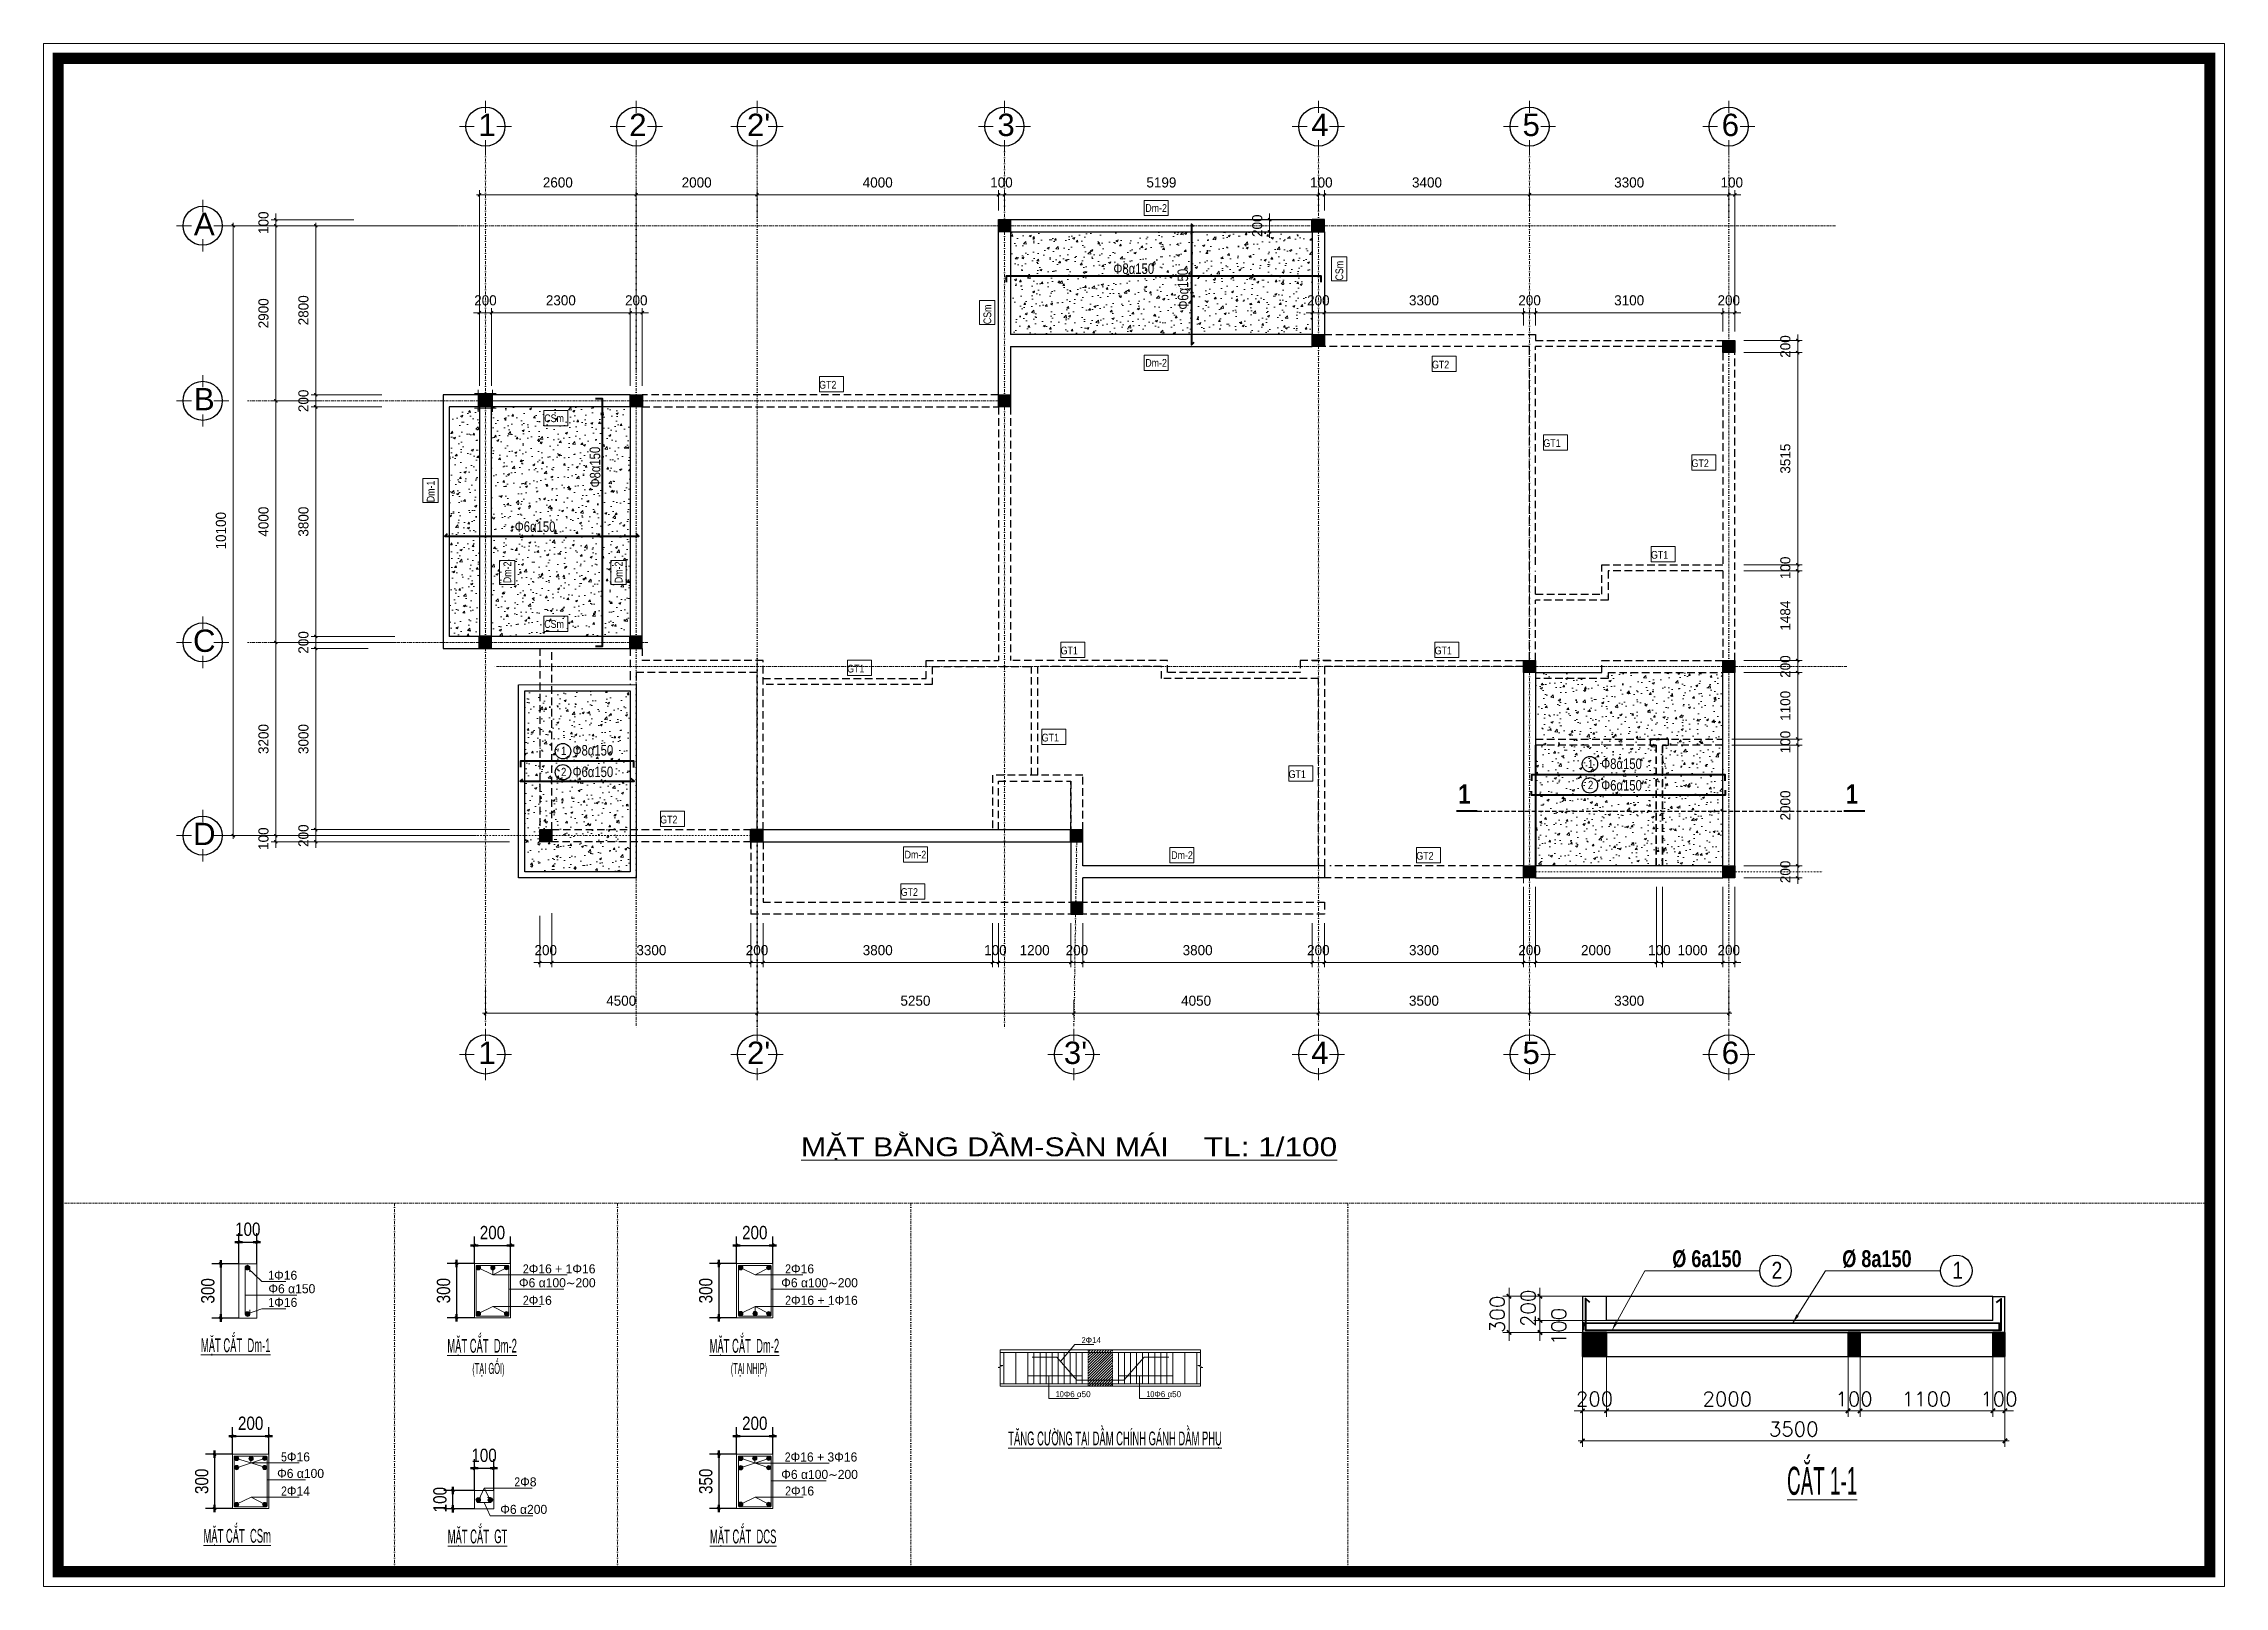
# Model space of a CAD drawing. Header units: millimetres. Extents: x 615730 to 2792744, y 139412 to 597571.
# Drawn here: x 1118758 to 1154888, y 229888 to 255435 of the extents above; entities that cross this region are included whole.
import ezdxf
from ezdxf.enums import TextEntityAlignment as Align

# ---------------------------------------------------------------- set-up
doc = ezdxf.new("R2010")
doc.units = ezdxf.units.MM
doc.header["$MEASUREMENT"] = 0
doc.header["$PDMODE"] = 34
for name, pattern in [('ACAD_ISO03W100', [30, 12, -18]), ('CAPNUOC', [4, 2.5, -0.5, 0.5, -0.5]), ('DASHDOT', [1, 0.5, -0.25, 0, -0.25]), ('HIDDEN', [0.375, 0.25, -0.125]), ('HIDDEN2', [0.1875, 0.125, -0.0625]), ('KHUAT', [0.6, 0.35, -0.25])]:
    doc.linetypes.add(name, pattern=pattern)
doc.layers.get('0').update_dxf_attribs({"lineweight": 5})
for name, color, linetype, lineweight in [('0.05_Hatch', 36, 'Continuous', 9), ('0.1(9)', 9, 'Continuous', 13), ('0.10_Khuat', 251, 'KHUAT', 9), ('0.10_Thiet-Bi', 49, 'Continuous', 13), ('2', 2, 'Continuous', 15), ('3', 7, 'Continuous', 18), ('A-Wall-G', 2, 'Continuous', 9), ('AA-TUONG', 1, 'Continuous', 50), ('CAT', 11, 'Continuous', 40), ('DIM', 7, 'Continuous', 50), ('DUONG BAO', 7, 'Continuous', 20), ('duongkichthuoc', 2, 'Continuous', 13), ('KT', 148, 'Continuous', 18), ('NET-THAY', 4, 'Continuous', 20), ('NETMANH', 155, 'Continuous', 13), ('NETNGOAITUONG', 1, 'Continuous', 40), ('None', 7, 'Continuous', 15), ('NTHAY1', 61, 'Continuous', 25), ('thay', 7, 'Continuous', 15), ('THEP DOC', 1, 'Continuous', 70), ('TIM TRUC', 149, 'DASHDOT', 9), ('TRUC', 155, 'CAPNUOC', 5), ('TUONG', 6, 'Continuous', 35), ('tuong cat', 7, 'Continuous', 30), ('vat dung', 147, 'Continuous', 9), ('VLIEU', 250, 'Continuous', 9)]:
    doc.layers.add(name, color=color, linetype=linetype, lineweight=lineweight)
for name, color, linetype in [('2L', 7, 'Continuous'), ('5L', 1, 'Continuous'), ('DUT', 250, 'HIDDEN'), ('GHI CHU', 2, 'Continuous'), ('GHICHU', 40, 'Continuous'), ('H', 252, 'Continuous'), ('L', 3, 'Continuous'), ('LAYER18', 1, 'Continuous'), ('LAYER70', 5, 'Continuous'), ('NET MANH', 252, 'Continuous'), ('netthay', 3, 'Continuous'), ('TEXT', 2, 'Continuous'), ('VL', 155, 'Continuous')]:
    doc.layers.add(name, color=color, linetype=linetype)
doc.styles.add('AVO', font='', dxfattribs={"height": 200})
doc.styles.add('BOLE', font='txt.shx')
doc.styles.add('H280', font='', dxfattribs={"height": 200})
doc.styles.add('HOA A1', font='', dxfattribs={"height": 250})
doc.styles.add('HOA2A', font='', dxfattribs={"width": 0.8})
doc.styles.add('KT OZON', font='', dxfattribs={"height": 200})
doc.styles.add('romans', font='romans.shx', dxfattribs={"height": 240})
doc.styles.get("Standard").update_dxf_attribs({"font": ''})
doc.styles.add('STYLE1', font='')
doc.styles.add('vk DUY', font='', dxfattribs={"width": 0.8})
doc.styles.add('VNI-AVO', font='vni-roms.shx')
doc.styles.get('AVO').set_extended_font_data('VNI-Helve-Condense')
doc.styles.get('H280').set_extended_font_data('VNI-Avo')
doc.styles.get('HOA A1').set_extended_font_data('VNI-Helve-Condense')
doc.styles.get('HOA2A').set_extended_font_data('VNI-Helve-Condense')
doc.styles.get('KT OZON').set_extended_font_data('VNI-Helve')
doc.styles.get('Standard').set_extended_font_data('VNI-Avo')
doc.styles.get('STYLE1').set_extended_font_data('VNI-Helve-Condense')
doc.styles.get('vk DUY').set_extended_font_data('VNI-Avo', bold=True)
doc.dimstyles.new('1-100', dxfattribs={"dimtxt": 220, "dimasz": 20, "dimexe": 150, "dimexo": 0, "dimgap": 100, "dimtad": 1, "dimdec": 0, "dimzin": 0, "dimdsep": 46, "dimtxsty": 'AVO', "dimblk": 'FC', "dimcen": 0, "dimdle": 150, "dimclrd": 252, "dimclre": 252, "dimclrt": 7, "dimadec": 0, "dimazin": 0, "dimtfac": 1, "dimtdec": 0, "dimtix": 1, "dimtmove": 2, "dimatfit": 3, "dimldrblk": 'OPEN90', "dimfxl": 1, "dimtolj": 1, "dimtzin": 0, "dimarcsym": 0})
doc.dimstyles.new('1-50b', dxfattribs={"dimtxt": 167, "dimasz": 50, "dimexe": 75, "dimexo": 150, "dimgap": 120, "dimtad": 1, "dimdec": 0, "dimzin": 12, "dimtxsty": 'VNI-AVO', "dimblk": ']', "dimcen": 0, "dimdle": 50, "dimclrd": 252, "dimclre": 252, "dimclrt": 2, "dimadec": 0, "dimazin": 0, "dimtfac": 1, "dimtdec": 0, "dimtix": 1, "dimtmove": 2, "dimatfit": 0, "dimldrblk": 'OPEN90', "dimfxl": 1, "dimlwd": -1, "dimlwe": -1, "dimarcsym": 0})
doc.dimstyles.new('50', dxfattribs={"dimtxt": 180, "dimasz": 70, "dimexe": 100, "dimexo": 0, "dimgap": 75, "dimtad": 1, "dimdec": 0, "dimlfac": 0.5, "dimzin": 0, "dimdsep": 46, "dimtxsty": 'romans', "dimblk": ']', "dimcen": 0, "dimdle": 100, "dimclrd": 148, "dimclre": 148, "dimclrt": 2, "dimadec": 0, "dimazin": 0, "dimtfac": 1.111111, "dimtdec": 0, "dimtix": 1, "dimtmove": 2, "dimatfit": 3, "dimldrblk": ']', "dimfxl": 200, "dimtolj": 1, "dimtzin": 0, "dimlwd": -1, "dimlwe": -1, "dimarcsym": 0})
doc.dimstyles.new('TL1-20', dxfattribs={"dimtxt": 250, "dimasz": 150, "dimexe": 150, "dimexo": 350, "dimgap": 100, "dimtad": 1, "dimdec": 0, "dimlfac": 0.2, "dimdsep": 46, "dimtxsty": 'HOA2A', "dimblk": 'ARCHTICK', "dimcen": 0.09, "dimdle": 150, "dimclrd": 256, "dimclre": 256, "dimclrt": 7, "dimadec": 0, "dimazin": 0, "dimtfac": 1, "dimtdec": 0, "dimtix": 1, "dimtmove": 2, "dimatfit": 3, "dimfxl": 1, "dimtolj": 1, "dimtzin": 0, "dimlwd": -1, "dimlwe": -1, "dimarcsym": 0})
pattern_1 = [(50, (0, 0), (358.63009, -31.37607), [37.5, -412.5]), (355, (0, 0), (-69.37567, 376.09607), [30, -330]), (100.4514, (29.9, -2.6), (289.25469, 344.71977), [31.8701, -350.57106]), (46.1842, (0, 100), (533.62052, -82.7595), [56.25, -618.75]), (96.6356, (44.47, 93.1), (467.33135, 487.05894), [47.80514, -525.8565]), (351.1842, (0, 100), (467.33097, 487.0593), [45, -495]), (21, (50, 75), (298.453526, -201.309445), [37.5, -412.5]), (326, (50, 75), (121.65767, 362.57502), [30, -330]), (71.4514, (74.87, 58.22), (420.11131, 161.26525), [31.8701, -350.57106]), (37.5, (0, 0), (6.079928, 166.446927), [0, -326, 0, -335, 0, -331.25]), (7.5, (0, 0), (131.53477, 197.205856), [0, -191, 0, -318.5, 0, -126.25]), (327.5, (-111.5, 0), (266.911218, -11.277436), [0, -125, 0, -390, 0, -517.5]), (317.5, (-161.5, 0), (291.593085, 50.05249), [0, -162.5, 0, -259, 0, -367.5])]
pattern_2 = [(45, (1051663.935, 203635.47), (-21.936883, 21.936883), [])]

msp = doc.modelspace()

# ---------------------------------------------------------------- texts
at = {"insert": (1131306.2, 236941.6), "char_height": 312, "width": 21114.08, "attachment_point": 7}
msp.add_mtext('{\\W1.2;\\L\\C0;MAËT BAÈNG DAÀM-SAØN MAÙI\\fArial|b0|i0|c0|p34;   \\fVNI-Helve|b0|i0|c0|p2; TL: 1/100}', dxfattribs=at)
at = {"layer": '0.05_Hatch', "style": 'STYLE1'}
for s, insert, char_height, width, attachment_point in [(' 2{\\fSymbol|b0|i0|c2|p18;F16 + 1F16}', (1126651, 235220.7), 150, 5086.62, 1), (' 2{\\fSymbol|b0|i0|c2|p18;F16}', (1130996.3, 235220.7), 150, 5086.62, 1), (' {\\fSymbol|b0|i0|c2|p18;F6 a150}', (1122433.5, 234739.7), 150, 5086.62, 7), (' 1{\\fSymbol|b0|i0|c2|p18;F16}', (1122432.8, 235114.3), 150, 5086.62, 1), (' {\\fSymbol|b0|i0|c2|p18;F6 a100~200}', (1126584.8, 234838.5), 150, 5086.62, 7), (' {\\fSymbol|b0|i0|c2|p18;F6 a100~200}', (1130930.2, 234838.5), 150, 5086.62, 7), (' 1{\\fSymbol|b0|i0|c2|p18;F16}', (1122434.8, 234665.3), 150, 5086.62, 1), (' 2{\\fSymbol|b0|i0|c2|p18;F16}', (1126651, 234547.8), 150, 5086.62, 7), (' 2{\\fSymbol|b0|i0|c2|p18;F16 + 1F16}', (1130996.3, 234547.8), 150, 5086.62, 7), (' 2{\\fSymbol|b0|i0|c2|p18;F14}', (1135922.3, 233914.4), 100, 3391.08, 7), (' 10{\\fSymbol|b0|i0|c2|p18;F6 a50}', (1135494, 233019.6), 100, 3391.08, 7), (' 10{\\fSymbol|b0|i0|c2|p18;F6 a50}', (1136994, 233019.6), 100, 3391.08, 7), (' 5{\\fSymbol|b0|i0|c2|p18;F16}', (1122644.4, 232107.1), 150, 5086.62, 1), (' 2{\\fSymbol|b0|i0|c2|p18;F16 + 3F16}', (1130989.3, 232105.3), 150, 5086.62, 1), (' {\\fSymbol|b0|i0|c2|p18;F6 a100}', (1122578.3, 231681.2), 150, 5086.62, 7), (' 2{\\fSymbol|b0|i0|c2|p18;F8}', (1126509.3, 231540.8), 150, 5086.62, 7), (' {\\fSymbol|b0|i0|c2|p18;F6 a100~200}', (1130930.2, 231664.6), 150, 5086.62, 7), (' 2{\\fSymbol|b0|i0|c2|p18;F14}', (1122644.4, 231390.4), 150, 5086.62, 7), (' {\\fSymbol|b0|i0|c2|p18;F6 a200}', (1126275.3, 231085.4), 150, 5086.62, 7), (' 2{\\fSymbol|b0|i0|c2|p18;F16}', (1130996.3, 231390.4), 150, 5086.62, 7)]:
    msp.add_mtext(s, dxfattribs=dict(at, insert=insert, char_height=char_height, width=width, attachment_point=attachment_point))
at = {"layer": 'DUONG BAO', "style": 'vk DUY', "width": 0.8}
for s, p in [(' Þ 6a150', (1145657.3, 235174.1)), (' Þ 8a150', (1148473.9, 235174.1))]:
    msp.add_text(s, height=280, dxfattribs=at).set_placement(p)
at = {"layer": 'GHI CHU', "linetype": 'ACAD_ISO03W100', "lineweight": 25, "char_height": 175, "width": 4437.799, "attachment_point": 1, "style": 'STYLE1'}
for s, insert in [(' {\\fSymbol|b0|i0|c2|p18;\\W0.8;F8a150}', (1136426.2, 251795.8)), (' {\\fSymbol|b0|i0|c2|p18;\\W0.8;F6a150}', (1126507.4, 247523.8, -13.1)), (' {\\fSymbol|b0|i0|c2|p18;\\W0.8;F8a150}', (1127465, 243820.6)), (' {\\fSymbol|b0|i0|c2|p18;\\W0.8;F8a150}', (1144507.4, 243597, -63.4)), (' {\\fSymbol|b0|i0|c2|p18;\\W0.8;F6a150}', (1127465, 243464)), (' {\\fSymbol|b0|i0|c2|p18;\\W0.8;F6a150}', (1144507.4, 243240.4, -63.4))]:
    msp.add_mtext(s, dxfattribs=dict(at, insert=insert))
at = {"layer": 'GHI CHU', "linetype": 'ACAD_ISO03W100', "lineweight": 25, "char_height": 175, "width": 4437.799, "attachment_point": 1, "rotation": 90.66858, "style": 'STYLE1'}
for s, insert in [(' {\\fSymbol|b0|i0|c2|p18;\\W0.8;F6a150}', (1137551.2, 250973.2, -63.4)), (' {\\fSymbol|b0|i0|c2|p18;\\W0.8;F8a150}', (1127810.7, 248028.3))]:
    msp.add_mtext(s, dxfattribs=dict(at, insert=insert))
at = {"layer": 'None', "ltscale": 2, "style": 'STYLE1', "width": 0.6}
for s, height, p in [('%%UMAËT CAÉT  Dm-1', 227.391, (1121364.1, 233766.9)), ('%%UMAËT CAÉT  Dm-2', 227.391, (1125446.3, 233758.3)), ('%%UMAËT CAÉT  Dm-2', 227.391, (1129791.6, 233758.3)), ('%%UTAÊNG CÖÔØNG TAÏI DAÀM CHÍNH GAÙNH DAÀM PHUÏ', 227.391, (1134739.8, 232223.8)), ('%%UCAÉT 1-1', 454.781, (1147644, 231408.9)), ('%%UMAËT CAÉT  CSm', 227.391, (1121406.4, 230611.1)), ('%%UMAËT CAÉT  GT', 227.391, (1125452.5, 230600.9)), ('%%UMAËT CAÉT  DCS', 227.391, (1129797.9, 230600.9))]:
    msp.add_text(s, height=height, dxfattribs=at).set_placement(p)
at = {"layer": 'None', "style": 'STYLE1', "width": 0.6}
for s, p in [('(TAÏI GOÁI)', (1125859.6, 233406.7)), ('(TAÏI NHÒP)', (1130141.2, 233406.7))]:
    msp.add_text(s, height=180, dxfattribs=at).set_placement(p)
at = {"layer": 'None', "ltscale": 2, "char_height": 127.91, "width": 2950.637, "attachment_point": 3, "style": 'STYLE1'}
for s, insert in [('Dm-2', (1137368.1, 252776.3)), ('Dm-2', (1137368.1, 250212)), ('GT2', (1142044.7, 250184.5)), ('GT2', (1131892, 249849.2)), ('CSm', (1127377.6, 249294.7)), ('GT1', (1143891.1, 248882.9)), ('GT2', (1146345.8, 248551)), ('GT1', (1145672.7, 247033.6)), ('CSm', (1127377.6, 245887.9)), ('GT1', (1135892.5, 245449.2, 13.1)), ('GT1', (1142089.8, 245449.2, 63.4)), ('GT1', (1132355.8, 245149.2, -126.9)), ('GT1', (1135579.4, 244006.8)), ('GT1', (1139669.9, 243401.4)), ('GT2', (1129257.9, 242649.2)), ('Dm-2', (1133380.4, 242068.9)), ('Dm-2', (1137797.5, 242060.1, 9.8)), ('GT2', (1141786.1, 242049.2)), ('GT2', (1133242.9, 241449.2, 3.5))]:
    msp.add_mtext(s, dxfattribs=dict(at, insert=insert))
at = {"layer": 'None', "ltscale": 2, "char_height": 127.91, "width": 2950.637, "attachment_point": 3, "rotation": 90, "style": 'STYLE1'}
for s, insert in [('CSm', (1140161.1, 251837)), ('CSm', (1134329.2, 251114.1)), ('Dm-1', (1125106, 248198.3, -13.1)), ('Dm-2', (1126376.3, 246858)), ('Dm-2', (1128220.7, 246858))]:
    msp.add_mtext(s, dxfattribs=dict(at, insert=insert))
at = {"layer": 'NTHAY1', "char_height": 320, "width": 22738.24, "attachment_point": 3}
for insert in [(1142397.9, 243166.9, 5.9), (1148819.8, 243166.9, 5.9)]:
    msp.add_mtext('{\\fVNI-Helve-Condense|b1|i0|c0|p2;1}', dxfattribs=dict(at, insert=insert))

# ---------------------------------------------------------------- blocks, each defined once
blk = doc.blocks.new('TRUC 1')
at = {"ltscale": 50}
blk.add_circle((0, -9525), 8572, dxfattribs=at)
at = {"layer": '0.1(9)', "ltscale": 50}
for p, q in [((0, -3572), (0, 1782)), ((-4942, -9525), (-11427, -9525)), ((4942, -9525), (11427, -9525)), ((0, -15478), (0, -20832))]:
    blk.add_line(p, q, dxfattribs=at)
at = {"layer": 'TEXT', "ltscale": 50, "style": 'H280'}
blk.add_attdef('1', text='', height=10478, dxfattribs=at).set_placement((-214, -4892), align=Align.CENTER)
blk = doc.blocks.new(']')
for p, q in [((1, 0), (-1, 0)), ((0, 1), (0, -1))]:
    blk.add_line(p, q)
at = {"color": 9, "const_width": 0.4}
blk.add_lwpolyline([(-0.51, -0.51), (0.51, 0.51)], dxfattribs=at)
blk = doc.blocks.new('*D1695')
at = {"layer": 'DEFPOINTS', "color": 0, "ltscale": 10, "transparency": 16777216}
for p in [(1126178, 250979), (1125978, 249619, -13), (1126178, 249619, -13)]:
    blk.add_point(p, dxfattribs=at)
at = {"layer": 'KT', "color": 252, "ltscale": 10, "transparency": 16777216}
for p, q in [((1125928, 250979), (1125878, 250979)), ((1125978, 249769), (1125978, 251054)), ((1125978, 250979), (1126178, 250979)), ((1126178, 249769), (1126178, 251054)), ((1126228, 250979), (1126278, 250979))]:
    blk.add_line(p, q, dxfattribs=at)
at = {"layer": 'KT', "color": 252, "ltscale": 10, "transparency": 16777216, "xscale": 50, "yscale": 50, "zscale": 50}
blk.add_blockref(']', (1125978, 250979), dxfattribs=at)
at = {"layer": 'KT', "color": 252, "ltscale": 10, "transparency": 16777216, "xscale": 50, "yscale": 50, "zscale": 50, "rotation": 180}
blk.add_blockref(']', (1126178, 250979), dxfattribs=at)
at = {"layer": 'KT', "color": 2, "ltscale": 10, "transparency": 16777216, "insert": (1126078, 251183), "char_height": 167, "attachment_point": 5, "style": 'VNI-AVO'}
blk.add_mtext('200', dxfattribs=at)
blk = doc.blocks.new('_Open90')
at = {"color": 0, "linetype": 'ByBlock', "lineweight": -2}
for p, q in [((0, 0), (-1, 0)), ((-0.5, 0.5), (0, 0)), ((0, 0), (-0.5, -0.5))]:
    blk.add_line(p, q, dxfattribs=at)
blk = doc.blocks.new('*D1696')
at = {"layer": 'DEFPOINTS', "color": 0, "ltscale": 10, "transparency": 16777216}
for p in [(1128477, 250979), (1126178, 249619, -13), (1128477, 249619)]:
    blk.add_point(p, dxfattribs=at)
at = {"layer": 'KT', "color": 252, "ltscale": 10, "transparency": 16777216}
for p, q in [((1126178, 249769), (1126178, 251054)), ((1126228, 250979), (1128427, 250979)), ((1128477, 249769), (1128477, 251054))]:
    blk.add_line(p, q, dxfattribs=at)
at = {"layer": 'KT', "color": 252, "ltscale": 10, "transparency": 16777216, "xscale": 50, "yscale": 50, "zscale": 50, "rotation": 180}
blk.add_blockref(']', (1126178, 250979), dxfattribs=at)
at = {"layer": 'KT', "color": 252, "ltscale": 10, "transparency": 16777216, "xscale": 50, "yscale": 50, "zscale": 50}
blk.add_blockref(']', (1128477, 250979), dxfattribs=at)
at = {"layer": 'KT', "color": 2, "ltscale": 10, "transparency": 16777216, "insert": (1127327, 251183), "char_height": 167, "attachment_point": 5, "style": 'VNI-AVO'}
blk.add_mtext('2300', dxfattribs=at)
blk = doc.blocks.new('*D1697')
at = {"layer": 'DEFPOINTS', "color": 0, "ltscale": 10, "transparency": 16777216}
for p in [(1128677, 250979), (1128477, 249619), (1128677, 249619)]:
    blk.add_point(p, dxfattribs=at)
at = {"layer": 'KT', "color": 252, "ltscale": 10, "transparency": 16777216}
for p, q in [((1128427, 250979), (1128377, 250979)), ((1128477, 249769), (1128477, 251054)), ((1128477, 250979), (1128677, 250979)), ((1128677, 249769), (1128677, 251054)), ((1128727, 250979), (1128777, 250979))]:
    blk.add_line(p, q, dxfattribs=at)
at = {"layer": 'KT', "color": 252, "ltscale": 10, "transparency": 16777216, "xscale": 50, "yscale": 50, "zscale": 50}
blk.add_blockref(']', (1128477, 250979), dxfattribs=at)
at = {"layer": 'KT', "color": 252, "ltscale": 10, "transparency": 16777216, "xscale": 50, "yscale": 50, "zscale": 50, "rotation": 180}
blk.add_blockref(']', (1128677, 250979), dxfattribs=at)
at = {"layer": 'KT', "color": 2, "ltscale": 10, "transparency": 16777216, "insert": (1128577, 251183), "char_height": 167, "attachment_point": 5, "style": 'VNI-AVO'}
blk.add_mtext('200', dxfattribs=at)
blk = doc.blocks.new('*D1698')
at = {"layer": 'DEFPOINTS', "color": 0, "ltscale": 10, "transparency": 16777216}
for p in [(1139977, 250979), (1139777, 250619), (1139977, 250619)]:
    blk.add_point(p, dxfattribs=at)
at = {"layer": 'KT', "color": 252, "ltscale": 10, "transparency": 16777216}
for p, q in [((1139727, 250979), (1139677, 250979)), ((1139777, 250769), (1139777, 251054)), ((1139777, 250979), (1139977, 250979)), ((1139977, 250769), (1139977, 251054)), ((1140027, 250979), (1140077, 250979))]:
    blk.add_line(p, q, dxfattribs=at)
at = {"layer": 'KT', "color": 252, "ltscale": 10, "transparency": 16777216, "xscale": 50, "yscale": 50, "zscale": 50}
blk.add_blockref(']', (1139777, 250979), dxfattribs=at)
at = {"layer": 'KT', "color": 252, "ltscale": 10, "transparency": 16777216, "xscale": 50, "yscale": 50, "zscale": 50, "rotation": 180}
blk.add_blockref(']', (1139977, 250979), dxfattribs=at)
at = {"layer": 'KT', "color": 2, "ltscale": 10, "transparency": 16777216, "insert": (1139877, 251183), "char_height": 167, "attachment_point": 5, "style": 'VNI-AVO'}
blk.add_mtext('200', dxfattribs=at)
blk = doc.blocks.new('*D1699')
at = {"layer": 'DEFPOINTS', "color": 0, "ltscale": 10, "transparency": 16777216}
for p in [(1143277, 250979), (1139977, 250619), (1143277, 250619)]:
    blk.add_point(p, dxfattribs=at)
at = {"layer": 'KT', "color": 252, "ltscale": 10, "transparency": 16777216}
for p, q in [((1139977, 250769), (1139977, 251054)), ((1140027, 250979), (1143227, 250979)), ((1143277, 250769), (1143277, 251054))]:
    blk.add_line(p, q, dxfattribs=at)
at = {"layer": 'KT', "color": 252, "ltscale": 10, "transparency": 16777216, "xscale": 50, "yscale": 50, "zscale": 50, "rotation": 180}
blk.add_blockref(']', (1139977, 250979), dxfattribs=at)
at = {"layer": 'KT', "color": 252, "ltscale": 10, "transparency": 16777216, "xscale": 50, "yscale": 50, "zscale": 50}
blk.add_blockref(']', (1143277, 250979), dxfattribs=at)
at = {"layer": 'KT', "color": 2, "ltscale": 10, "transparency": 16777216, "insert": (1141627, 251183), "char_height": 167, "attachment_point": 5, "style": 'VNI-AVO'}
blk.add_mtext('3300', dxfattribs=at)
blk = doc.blocks.new('*D1700')
at = {"layer": 'DEFPOINTS', "color": 0, "ltscale": 10, "transparency": 16777216}
for p in [(1143477, 250979), (1143277, 250619), (1143477, 250619)]:
    blk.add_point(p, dxfattribs=at)
at = {"layer": 'KT', "color": 252, "ltscale": 10, "transparency": 16777216}
for p, q in [((1143227, 250979), (1143177, 250979)), ((1143277, 250769), (1143277, 251054)), ((1143277, 250979), (1143477, 250979)), ((1143477, 250769), (1143477, 251054)), ((1143527, 250979), (1143577, 250979))]:
    blk.add_line(p, q, dxfattribs=at)
at = {"layer": 'KT', "color": 252, "ltscale": 10, "transparency": 16777216, "xscale": 50, "yscale": 50, "zscale": 50}
blk.add_blockref(']', (1143277, 250979), dxfattribs=at)
at = {"layer": 'KT', "color": 252, "ltscale": 10, "transparency": 16777216, "xscale": 50, "yscale": 50, "zscale": 50, "rotation": 180}
blk.add_blockref(']', (1143477, 250979), dxfattribs=at)
at = {"layer": 'KT', "color": 2, "ltscale": 10, "transparency": 16777216, "insert": (1143377, 251183), "char_height": 167, "attachment_point": 5, "style": 'VNI-AVO'}
blk.add_mtext('200', dxfattribs=at)
blk = doc.blocks.new('*D1701')
at = {"layer": 'DEFPOINTS', "color": 0, "ltscale": 10, "transparency": 16777216}
for p in [(1146577, 250979), (1143477, 250619), (1146577, 250519, 13)]:
    blk.add_point(p, dxfattribs=at)
at = {"layer": 'KT', "color": 252, "ltscale": 10, "transparency": 16777216}
for p, q in [((1143477, 250769), (1143477, 251054)), ((1143527, 250979), (1146527, 250979)), ((1146577, 250669), (1146577, 251054))]:
    blk.add_line(p, q, dxfattribs=at)
at = {"layer": 'KT', "color": 252, "ltscale": 10, "transparency": 16777216, "xscale": 50, "yscale": 50, "zscale": 50, "rotation": 180}
blk.add_blockref(']', (1143477, 250979), dxfattribs=at)
at = {"layer": 'KT', "color": 252, "ltscale": 10, "transparency": 16777216, "xscale": 50, "yscale": 50, "zscale": 50}
blk.add_blockref(']', (1146577, 250979), dxfattribs=at)
at = {"layer": 'KT', "color": 2, "ltscale": 10, "transparency": 16777216, "insert": (1145027, 251183), "char_height": 167, "attachment_point": 5, "style": 'VNI-AVO'}
blk.add_mtext('3100', dxfattribs=at)
blk = doc.blocks.new('*D1702')
at = {"layer": 'DEFPOINTS', "color": 0, "ltscale": 10, "transparency": 16777216}
for p in [(1146777, 250979), (1146577, 250519, 13), (1146777, 250519, 13)]:
    blk.add_point(p, dxfattribs=at)
at = {"layer": 'KT', "color": 252, "ltscale": 10, "transparency": 16777216}
for p, q in [((1146527, 250979), (1146477, 250979)), ((1146577, 250669), (1146577, 251054)), ((1146577, 250979), (1146777, 250979)), ((1146777, 250669), (1146777, 251054)), ((1146827, 250979), (1146877, 250979))]:
    blk.add_line(p, q, dxfattribs=at)
at = {"layer": 'KT', "color": 252, "ltscale": 10, "transparency": 16777216, "xscale": 50, "yscale": 50, "zscale": 50}
blk.add_blockref(']', (1146577, 250979), dxfattribs=at)
at = {"layer": 'KT', "color": 252, "ltscale": 10, "transparency": 16777216, "xscale": 50, "yscale": 50, "zscale": 50, "rotation": 180}
blk.add_blockref(']', (1146777, 250979), dxfattribs=at)
at = {"layer": 'KT', "color": 2, "ltscale": 10, "transparency": 16777216, "insert": (1146677, 251183), "char_height": 167, "attachment_point": 5, "style": 'VNI-AVO'}
blk.add_mtext('200', dxfattribs=at)
blk = doc.blocks.new('*D1703')
at = {"layer": 'DEFPOINTS', "color": 0, "ltscale": 10, "transparency": 16777216}
for p in [(1128577, 252931), (1125978, 249856), (1128577, 249856)]:
    blk.add_point(p, dxfattribs=at)
at = {"layer": 'KT', "color": 252, "ltscale": 10, "transparency": 16777216}
for p, q in [((1125978, 250006), (1125978, 253006)), ((1126028, 252931), (1128527, 252931)), ((1128577, 250006), (1128577, 253006))]:
    blk.add_line(p, q, dxfattribs=at)
at = {"layer": 'KT', "color": 252, "ltscale": 10, "transparency": 16777216, "xscale": 50, "yscale": 50, "zscale": 50, "rotation": 180}
blk.add_blockref(']', (1125978, 252931), dxfattribs=at)
at = {"layer": 'KT', "color": 252, "ltscale": 10, "transparency": 16777216, "xscale": 50, "yscale": 50, "zscale": 50}
blk.add_blockref(']', (1128577, 252931), dxfattribs=at)
at = {"layer": 'KT', "color": 2, "ltscale": 10, "transparency": 16777216, "insert": (1127277, 253135), "char_height": 167, "attachment_point": 5, "style": 'VNI-AVO'}
blk.add_mtext('2600', dxfattribs=at)
blk = doc.blocks.new('*D1704')
at = {"layer": 'DEFPOINTS', "color": 0, "ltscale": 10, "transparency": 16777216}
for p in [(1130577, 252931), (1130577, 252419, 0), (1128577, 251956)]:
    blk.add_point(p, dxfattribs=at)
at = {"layer": 'KT', "color": 252, "ltscale": 10, "transparency": 16777216}
for p, q in [((1128577, 252106), (1128577, 253006)), ((1128627, 252931), (1130527, 252931)), ((1130577, 252569), (1130577, 253006))]:
    blk.add_line(p, q, dxfattribs=at)
at = {"layer": 'KT', "color": 252, "ltscale": 10, "transparency": 16777216, "xscale": 50, "yscale": 50, "zscale": 50, "rotation": 180}
blk.add_blockref(']', (1128577, 252931), dxfattribs=at)
at = {"layer": 'KT', "color": 252, "ltscale": 10, "transparency": 16777216, "xscale": 50, "yscale": 50, "zscale": 50}
blk.add_blockref(']', (1130577, 252931), dxfattribs=at)
at = {"layer": 'KT', "color": 2, "ltscale": 10, "transparency": 16777216, "insert": (1129577, 253135), "char_height": 167, "attachment_point": 5, "style": 'VNI-AVO'}
blk.add_mtext('2000', dxfattribs=at)
blk = doc.blocks.new('*D1705')
at = {"layer": 'DEFPOINTS', "color": 0, "ltscale": 10, "transparency": 16777216}
for p in [(1134578, 252931), (1130577, 252419, 0), (1134578, 252519, 140)]:
    blk.add_point(p, dxfattribs=at)
at = {"layer": 'KT', "color": 252, "ltscale": 10, "transparency": 16777216}
for p, q in [((1130577, 252569), (1130577, 253006)), ((1130627, 252931), (1134528, 252931)), ((1134578, 252669), (1134578, 253006))]:
    blk.add_line(p, q, dxfattribs=at)
at = {"layer": 'KT', "color": 252, "ltscale": 10, "transparency": 16777216, "xscale": 50, "yscale": 50, "zscale": 50, "rotation": 180}
blk.add_blockref(']', (1130577, 252931), dxfattribs=at)
at = {"layer": 'KT', "color": 252, "ltscale": 10, "transparency": 16777216, "xscale": 50, "yscale": 50, "zscale": 50}
blk.add_blockref(']', (1134578, 252931), dxfattribs=at)
at = {"layer": 'KT', "color": 2, "ltscale": 10, "transparency": 16777216, "insert": (1132577, 253135), "char_height": 167, "attachment_point": 5, "style": 'VNI-AVO'}
blk.add_mtext('4000', dxfattribs=at)
blk = doc.blocks.new('*D1706')
at = {"layer": 'DEFPOINTS', "color": 0, "ltscale": 10, "transparency": 16777216}
for p in [(1134677, 252931), (1134578, 252519, 140), (1134677, 252519)]:
    blk.add_point(p, dxfattribs=at)
at = {"layer": 'KT', "color": 252, "ltscale": 10, "transparency": 16777216}
for p, q in [((1134528, 252931), (1134478, 252931)), ((1134578, 252669), (1134578, 253006)), ((1134578, 252931), (1134677, 252931)), ((1134677, 252669), (1134677, 253006)), ((1134727, 252931), (1134777, 252931))]:
    blk.add_line(p, q, dxfattribs=at)
at = {"layer": 'KT', "color": 252, "ltscale": 10, "transparency": 16777216, "xscale": 50, "yscale": 50, "zscale": 50}
blk.add_blockref(']', (1134578, 252931), dxfattribs=at)
at = {"layer": 'KT', "color": 252, "ltscale": 10, "transparency": 16777216, "xscale": 50, "yscale": 50, "zscale": 50, "rotation": 180}
blk.add_blockref(']', (1134677, 252931), dxfattribs=at)
at = {"layer": 'KT', "color": 2, "ltscale": 10, "transparency": 16777216, "insert": (1134627, 253135), "char_height": 167, "attachment_point": 5, "style": 'VNI-AVO'}
blk.add_mtext('100', dxfattribs=at)
blk = doc.blocks.new('*D1707')
at = {"layer": 'DEFPOINTS', "color": 0, "ltscale": 10, "transparency": 16777216}
for p in [(1139877, 252931), (1134677, 252519), (1139877, 252519)]:
    blk.add_point(p, dxfattribs=at)
at = {"layer": 'KT', "color": 252, "ltscale": 10, "transparency": 16777216}
for p, q in [((1134677, 252669), (1134677, 253006)), ((1134727, 252931), (1139827, 252931)), ((1139877, 252669), (1139877, 253006))]:
    blk.add_line(p, q, dxfattribs=at)
at = {"layer": 'KT', "color": 252, "ltscale": 10, "transparency": 16777216, "xscale": 50, "yscale": 50, "zscale": 50, "rotation": 180}
blk.add_blockref(']', (1134677, 252931), dxfattribs=at)
at = {"layer": 'KT', "color": 252, "ltscale": 10, "transparency": 16777216, "xscale": 50, "yscale": 50, "zscale": 50}
blk.add_blockref(']', (1139877, 252931), dxfattribs=at)
at = {"layer": 'KT', "color": 2, "ltscale": 10, "transparency": 16777216, "insert": (1137277, 253135), "char_height": 167, "attachment_point": 5, "style": 'VNI-AVO'}
blk.add_mtext('5199', dxfattribs=at)
blk = doc.blocks.new('*D1708')
at = {"layer": 'DEFPOINTS', "color": 0, "ltscale": 10, "transparency": 16777216}
for p in [(1139977, 252931), (1139877, 252519), (1139977, 252519)]:
    blk.add_point(p, dxfattribs=at)
at = {"layer": 'KT', "color": 252, "ltscale": 10, "transparency": 16777216}
for p, q in [((1139827, 252931), (1139777, 252931)), ((1139877, 252669), (1139877, 253006)), ((1139877, 252931), (1139977, 252931)), ((1139977, 252669), (1139977, 253006)), ((1140027, 252931), (1140077, 252931))]:
    blk.add_line(p, q, dxfattribs=at)
at = {"layer": 'KT', "color": 252, "ltscale": 10, "transparency": 16777216, "xscale": 50, "yscale": 50, "zscale": 50}
blk.add_blockref(']', (1139877, 252931), dxfattribs=at)
at = {"layer": 'KT', "color": 252, "ltscale": 10, "transparency": 16777216, "xscale": 50, "yscale": 50, "zscale": 50, "rotation": 180}
blk.add_blockref(']', (1139977, 252931), dxfattribs=at)
at = {"layer": 'KT', "color": 2, "ltscale": 10, "transparency": 16777216, "insert": (1139927, 253135), "char_height": 167, "attachment_point": 5, "style": 'VNI-AVO'}
blk.add_mtext('100', dxfattribs=at)
blk = doc.blocks.new('*D1709')
at = {"layer": 'DEFPOINTS', "color": 0, "ltscale": 10, "transparency": 16777216}
for p in [(1143377, 252931), (1139977, 252519), (1143377, 252519)]:
    blk.add_point(p, dxfattribs=at)
at = {"layer": 'KT', "color": 252, "ltscale": 10, "transparency": 16777216}
for p, q in [((1139977, 252669), (1139977, 253006)), ((1140027, 252931), (1143327, 252931)), ((1143377, 252669), (1143377, 253006))]:
    blk.add_line(p, q, dxfattribs=at)
at = {"layer": 'KT', "color": 252, "ltscale": 10, "transparency": 16777216, "xscale": 50, "yscale": 50, "zscale": 50, "rotation": 180}
blk.add_blockref(']', (1139977, 252931), dxfattribs=at)
at = {"layer": 'KT', "color": 252, "ltscale": 10, "transparency": 16777216, "xscale": 50, "yscale": 50, "zscale": 50}
blk.add_blockref(']', (1143377, 252931), dxfattribs=at)
at = {"layer": 'KT', "color": 2, "ltscale": 10, "transparency": 16777216, "insert": (1141677, 253135), "char_height": 167, "attachment_point": 5, "style": 'VNI-AVO'}
blk.add_mtext('3400', dxfattribs=at)
blk = doc.blocks.new('*D1710')
at = {"layer": 'DEFPOINTS', "color": 0, "ltscale": 10, "transparency": 16777216}
for p in [(1146677, 252931), (1143377, 252519), (1146677, 252419, -1)]:
    blk.add_point(p, dxfattribs=at)
at = {"layer": 'KT', "color": 252, "ltscale": 10, "transparency": 16777216}
for p, q in [((1143377, 252669), (1143377, 253006)), ((1143427, 252931), (1146627, 252931)), ((1146677, 252569), (1146677, 253006))]:
    blk.add_line(p, q, dxfattribs=at)
at = {"layer": 'KT', "color": 252, "ltscale": 10, "transparency": 16777216, "xscale": 50, "yscale": 50, "zscale": 50, "rotation": 180}
blk.add_blockref(']', (1143377, 252931), dxfattribs=at)
at = {"layer": 'KT', "color": 252, "ltscale": 10, "transparency": 16777216, "xscale": 50, "yscale": 50, "zscale": 50}
blk.add_blockref(']', (1146677, 252931), dxfattribs=at)
at = {"layer": 'KT', "color": 2, "ltscale": 10, "transparency": 16777216, "insert": (1145027, 253135), "char_height": 167, "attachment_point": 5, "style": 'VNI-AVO'}
blk.add_mtext('3300', dxfattribs=at)
blk = doc.blocks.new('*D1711')
at = {"layer": 'DEFPOINTS', "color": 0, "ltscale": 10, "transparency": 16777216}
for p in [(1146777, 252931), (1146677, 252419, -1), (1146777, 250792)]:
    blk.add_point(p, dxfattribs=at)
at = {"layer": 'KT', "color": 252, "ltscale": 10, "transparency": 16777216}
for p, q in [((1146627, 252931), (1146577, 252931)), ((1146677, 252569), (1146677, 253006)), ((1146677, 252931), (1146777, 252931)), ((1146777, 250942), (1146777, 253006)), ((1146827, 252931), (1146877, 252931))]:
    blk.add_line(p, q, dxfattribs=at)
at = {"layer": 'KT', "color": 252, "ltscale": 10, "transparency": 16777216, "xscale": 50, "yscale": 50, "zscale": 50}
blk.add_blockref(']', (1146677, 252931), dxfattribs=at)
at = {"layer": 'KT', "color": 252, "ltscale": 10, "transparency": 16777216, "xscale": 50, "yscale": 50, "zscale": 50, "rotation": 180}
blk.add_blockref(']', (1146777, 252931), dxfattribs=at)
at = {"layer": 'KT', "color": 2, "ltscale": 10, "transparency": 16777216, "insert": (1146727, 253135), "char_height": 167, "attachment_point": 5, "style": 'VNI-AVO'}
blk.add_mtext('100', dxfattribs=at)
blk = doc.blocks.new('*D1712')
at = {"layer": 'DEFPOINTS', "color": 0, "ltscale": 10, "transparency": 16777216}
for p in [(1123266, 249419), (1124119, 249619), (1124509, 249419)]:
    blk.add_point(p, dxfattribs=at)
at = {"layer": 'KT', "color": 252, "ltscale": 10, "transparency": 16777216}
for p, q in [((1123266, 249669), (1123266, 249719)), ((1123969, 249619), (1123191, 249619)), ((1124359, 249419), (1123191, 249419)), ((1123266, 249619), (1123266, 249419)), ((1123266, 249369), (1123266, 249319))]:
    blk.add_line(p, q, dxfattribs=at)
at = {"layer": 'KT', "color": 252, "ltscale": 10, "transparency": 16777216, "xscale": 50, "yscale": 50, "zscale": 50}
for p, rotation in [((1123266, 249619), 270), ((1123266, 249419), 90)]:
    blk.add_blockref(']', p, dxfattribs=dict(at, rotation=rotation))
at = {"layer": 'KT', "color": 2, "ltscale": 10, "transparency": 16777216, "insert": (1123063, 249519), "char_height": 167, "attachment_point": 5, "rotation": 90, "style": 'VNI-AVO'}
blk.add_mtext('200', dxfattribs=at)
blk = doc.blocks.new('*D1713')
at = {"layer": 'DEFPOINTS', "color": 0, "ltscale": 10, "transparency": 16777216}
for p in [(1124509, 249419), (1123266, 245619), (1124725, 245619)]:
    blk.add_point(p, dxfattribs=at)
at = {"layer": 'KT', "color": 252, "ltscale": 10, "transparency": 16777216}
for p, q in [((1124359, 249419), (1123191, 249419)), ((1123266, 249369), (1123266, 245669)), ((1124575, 245619), (1123191, 245619))]:
    blk.add_line(p, q, dxfattribs=at)
at = {"layer": 'KT', "color": 252, "ltscale": 10, "transparency": 16777216, "xscale": 50, "yscale": 50, "zscale": 50}
for p, rotation in [((1123266, 249419), 90), ((1123266, 245619), 270)]:
    blk.add_blockref(']', p, dxfattribs=dict(at, rotation=rotation))
at = {"layer": 'KT', "color": 2, "ltscale": 10, "transparency": 16777216, "insert": (1123063, 247519), "char_height": 167, "attachment_point": 5, "rotation": 90, "style": 'VNI-AVO'}
blk.add_mtext('3800', dxfattribs=at)
blk = doc.blocks.new('*D1714')
at = {"layer": 'DEFPOINTS', "color": 0, "ltscale": 10, "transparency": 16777216}
for p in [(1123266, 245419), (1124283, 245419), (1124725, 245619)]:
    blk.add_point(p, dxfattribs=at)
at = {"layer": 'KT', "color": 252, "ltscale": 10, "transparency": 16777216}
for p, q in [((1123266, 245669), (1123266, 245719)), ((1124575, 245619), (1123191, 245619)), ((1124133, 245419), (1123191, 245419)), ((1123266, 245619), (1123266, 245419)), ((1123266, 245369), (1123266, 245319))]:
    blk.add_line(p, q, dxfattribs=at)
at = {"layer": 'KT', "color": 252, "ltscale": 10, "transparency": 16777216, "xscale": 50, "yscale": 50, "zscale": 50}
for p, rotation in [((1123266, 245619), 270), ((1123266, 245419), 90)]:
    blk.add_blockref(']', p, dxfattribs=dict(at, rotation=rotation))
at = {"layer": 'KT', "color": 2, "ltscale": 10, "transparency": 16777216, "insert": (1123063, 245519), "char_height": 167, "attachment_point": 5, "rotation": 90, "style": 'VNI-AVO'}
blk.add_mtext('200', dxfattribs=at)
blk = doc.blocks.new('*D1715')
at = {"layer": 'DEFPOINTS', "color": 0, "ltscale": 10, "transparency": 16777216}
for p in [(1124283, 245419), (1123266, 242419), (1126628, 242419)]:
    blk.add_point(p, dxfattribs=at)
at = {"layer": 'KT', "color": 252, "ltscale": 10, "transparency": 16777216}
for p, q in [((1124133, 245419), (1123191, 245419)), ((1123266, 245369), (1123266, 242469)), ((1126478, 242419), (1123191, 242419))]:
    blk.add_line(p, q, dxfattribs=at)
at = {"layer": 'KT', "color": 252, "ltscale": 10, "transparency": 16777216, "xscale": 50, "yscale": 50, "zscale": 50}
for p, rotation in [((1123266, 245419), 90), ((1123266, 242419), 270)]:
    blk.add_blockref(']', p, dxfattribs=dict(at, rotation=rotation))
at = {"layer": 'KT', "color": 2, "ltscale": 10, "transparency": 16777216, "insert": (1123063, 243919), "char_height": 167, "attachment_point": 5, "rotation": 90, "style": 'VNI-AVO'}
blk.add_mtext('3000', dxfattribs=at)
blk = doc.blocks.new('*D1716')
at = {"layer": 'DEFPOINTS', "color": 0, "ltscale": 10, "transparency": 16777216}
for p in [(1123266, 242219), (1126628, 242419), (1126628, 242219)]:
    blk.add_point(p, dxfattribs=at)
at = {"layer": 'KT', "color": 252, "ltscale": 10, "transparency": 16777216}
for p, q in [((1123266, 242469), (1123266, 242519)), ((1126478, 242419), (1123191, 242419)), ((1126478, 242219), (1123191, 242219)), ((1123266, 242419), (1123266, 242219)), ((1123266, 242169), (1123266, 242119))]:
    blk.add_line(p, q, dxfattribs=at)
at = {"layer": 'KT', "color": 252, "ltscale": 10, "transparency": 16777216, "xscale": 50, "yscale": 50, "zscale": 50}
for p, rotation in [((1123266, 242419), 270), ((1123266, 242219), 90)]:
    blk.add_blockref(']', p, dxfattribs=dict(at, rotation=rotation))
at = {"layer": 'KT', "color": 2, "ltscale": 10, "transparency": 16777216, "insert": (1123063, 242319), "char_height": 167, "attachment_point": 5, "rotation": 90, "style": 'VNI-AVO'}
blk.add_mtext('200', dxfattribs=at)
blk = doc.blocks.new('*D1717')
at = {"layer": 'DEFPOINTS', "color": 0, "ltscale": 10, "transparency": 16777216}
for p in [(1123266, 252419), (1125777, 252419, 0), (1124509, 249619)]:
    blk.add_point(p, dxfattribs=at)
at = {"layer": 'KT', "color": 252, "ltscale": 10, "transparency": 16777216}
for p, q in [((1125627, 252419), (1123191, 252419)), ((1123266, 249669), (1123266, 252369)), ((1124359, 249619), (1123191, 249619))]:
    blk.add_line(p, q, dxfattribs=at)
at = {"layer": 'KT', "color": 252, "ltscale": 10, "transparency": 16777216, "xscale": 50, "yscale": 50, "zscale": 50}
for p, rotation in [((1123266, 252419), 90), ((1123266, 249619), 270)]:
    blk.add_blockref(']', p, dxfattribs=dict(at, rotation=rotation))
at = {"layer": 'KT', "color": 2, "ltscale": 10, "transparency": 16777216, "insert": (1123063, 251019), "char_height": 167, "attachment_point": 5, "rotation": 90, "style": 'VNI-AVO'}
blk.add_mtext('2800', dxfattribs=at)
blk = doc.blocks.new('*D1718')
at = {"layer": 'DEFPOINTS', "color": 0, "ltscale": 10, "transparency": 16777216}
for p in [(1123502, 252419), (1122604, 249519), (1123502, 249519)]:
    blk.add_point(p, dxfattribs=at)
at = {"layer": 'KT', "color": 252, "ltscale": 10, "transparency": 16777216}
for p, q in [((1123352, 252419), (1122529, 252419)), ((1122604, 252369), (1122604, 249569)), ((1123352, 249519), (1122529, 249519))]:
    blk.add_line(p, q, dxfattribs=at)
at = {"layer": 'KT', "color": 252, "ltscale": 10, "transparency": 16777216, "xscale": 50, "yscale": 50, "zscale": 50}
for p, rotation in [((1122604, 252419), 90), ((1122604, 249519), 270)]:
    blk.add_blockref(']', p, dxfattribs=dict(at, rotation=rotation))
at = {"layer": 'KT', "color": 2, "ltscale": 10, "transparency": 16777216, "insert": (1122401, 250969), "char_height": 167, "attachment_point": 5, "rotation": 90, "style": 'VNI-AVO'}
blk.add_mtext('2900', dxfattribs=at)
blk = doc.blocks.new('*D1719')
at = {"layer": 'DEFPOINTS', "color": 0, "ltscale": 10, "transparency": 16777216}
for p in [(1123502, 249519), (1122604, 245519), (1124746, 245519)]:
    blk.add_point(p, dxfattribs=at)
at = {"layer": 'KT', "color": 252, "ltscale": 10, "transparency": 16777216}
for p, q in [((1123352, 249519), (1122529, 249519)), ((1122604, 249469), (1122604, 245569)), ((1124596, 245519), (1122529, 245519))]:
    blk.add_line(p, q, dxfattribs=at)
at = {"layer": 'KT', "color": 252, "ltscale": 10, "transparency": 16777216, "xscale": 50, "yscale": 50, "zscale": 50}
for p, rotation in [((1122604, 249519), 90), ((1122604, 245519), 270)]:
    blk.add_blockref(']', p, dxfattribs=dict(at, rotation=rotation))
at = {"layer": 'KT', "color": 2, "ltscale": 10, "transparency": 16777216, "insert": (1122401, 247519), "char_height": 167, "attachment_point": 5, "rotation": 90, "style": 'VNI-AVO'}
blk.add_mtext('4000', dxfattribs=at)
blk = doc.blocks.new('*D1720')
at = {"layer": 'DEFPOINTS', "color": 0, "ltscale": 10, "transparency": 16777216}
for p in [(1124746, 245519), (1122604, 242319), (1126078, 242319)]:
    blk.add_point(p, dxfattribs=at)
at = {"layer": 'KT', "color": 252, "ltscale": 10, "transparency": 16777216}
for p, q in [((1124596, 245519), (1122529, 245519)), ((1122604, 245469), (1122604, 242369)), ((1125928, 242319), (1122529, 242319))]:
    blk.add_line(p, q, dxfattribs=at)
at = {"layer": 'KT', "color": 252, "ltscale": 10, "transparency": 16777216, "xscale": 50, "yscale": 50, "zscale": 50}
for p, rotation in [((1122604, 245519), 90), ((1122604, 242319), 270)]:
    blk.add_blockref(']', p, dxfattribs=dict(at, rotation=rotation))
at = {"layer": 'KT', "color": 2, "ltscale": 10, "transparency": 16777216, "insert": (1122401, 243919), "char_height": 167, "attachment_point": 5, "rotation": 90, "style": 'VNI-AVO'}
blk.add_mtext('3200', dxfattribs=at)
blk = doc.blocks.new('*D1721')
at = {"layer": 'DEFPOINTS', "color": 0, "ltscale": 10, "transparency": 16777216}
for p in [(1122604, 242219), (1124047, 242319), (1124047, 242219)]:
    blk.add_point(p, dxfattribs=at)
at = {"layer": 'KT', "color": 252, "ltscale": 10, "transparency": 16777216}
for p, q in [((1123897, 242319), (1122529, 242319)), ((1123897, 242219), (1122529, 242219)), ((1122604, 242369), (1122604, 242419)), ((1122604, 242319), (1122604, 242219)), ((1122604, 242169), (1122604, 242119))]:
    blk.add_line(p, q, dxfattribs=at)
at = {"layer": 'KT', "color": 252, "ltscale": 10, "transparency": 16777216, "xscale": 50, "yscale": 50, "zscale": 50}
for p, rotation in [((1122604, 242319), 270), ((1122604, 242219), 90)]:
    blk.add_blockref(']', p, dxfattribs=dict(at, rotation=rotation))
at = {"layer": 'KT', "color": 2, "ltscale": 10, "transparency": 16777216, "insert": (1122401, 242269), "char_height": 167, "attachment_point": 5, "rotation": 90, "style": 'VNI-AVO'}
blk.add_mtext('100', dxfattribs=at)
blk = doc.blocks.new('*D1722')
at = {"layer": 'DEFPOINTS', "color": 0, "ltscale": 10, "transparency": 16777216}
for p in [(1122604, 252519), (1124047, 252519), (1124047, 252419)]:
    blk.add_point(p, dxfattribs=at)
at = {"layer": 'KT', "color": 252, "ltscale": 10, "transparency": 16777216}
for p, q in [((1122604, 252569), (1122604, 252619)), ((1123897, 252519), (1122529, 252519)), ((1123897, 252419), (1122529, 252419)), ((1122604, 252419), (1122604, 252519)), ((1122604, 252369), (1122604, 252319))]:
    blk.add_line(p, q, dxfattribs=at)
at = {"layer": 'KT', "color": 252, "ltscale": 10, "transparency": 16777216, "xscale": 50, "yscale": 50, "zscale": 50}
for p, rotation in [((1122604, 252519), 270), ((1122604, 252419), 90)]:
    blk.add_blockref(']', p, dxfattribs=dict(at, rotation=rotation))
at = {"layer": 'KT', "color": 2, "ltscale": 10, "transparency": 16777216, "insert": (1122401, 252469), "char_height": 167, "attachment_point": 5, "rotation": 90, "style": 'VNI-AVO'}
blk.add_mtext('100', dxfattribs=at)
blk = doc.blocks.new('*D1723')
at = {"layer": 'DEFPOINTS', "color": 0, "ltscale": 10, "transparency": 16777216}
for p in [(1130477, 241019), (1130677, 241019), (1130677, 240219)]:
    blk.add_point(p, dxfattribs=at)
at = {"layer": 'KT', "color": 252, "ltscale": 10, "transparency": 16777216}
for p, q in [((1130477, 240869), (1130477, 240144)), ((1130677, 240869), (1130677, 240144)), ((1130427, 240219), (1130377, 240219)), ((1130477, 240219), (1130677, 240219)), ((1130727, 240219), (1130777, 240219))]:
    blk.add_line(p, q, dxfattribs=at)
at = {"layer": 'KT', "color": 252, "ltscale": 10, "transparency": 16777216, "xscale": 50, "yscale": 50, "zscale": 50}
blk.add_blockref(']', (1130477, 240219), dxfattribs=at)
at = {"layer": 'KT', "color": 252, "ltscale": 10, "transparency": 16777216, "xscale": 50, "yscale": 50, "zscale": 50, "rotation": 180}
blk.add_blockref(']', (1130677, 240219), dxfattribs=at)
at = {"layer": 'KT', "color": 2, "ltscale": 10, "transparency": 16777216, "insert": (1130577, 240422), "char_height": 167, "attachment_point": 5, "style": 'VNI-AVO'}
blk.add_mtext('200', dxfattribs=at)
blk = doc.blocks.new('*D1724')
at = {"layer": 'DEFPOINTS', "color": 0, "ltscale": 10, "transparency": 16777216}
for p in [(1130677, 241019), (1134477, 241019), (1134477, 240219)]:
    blk.add_point(p, dxfattribs=at)
at = {"layer": 'KT', "color": 252, "ltscale": 10, "transparency": 16777216}
for p, q in [((1130677, 240869), (1130677, 240144)), ((1134477, 240869), (1134477, 240144)), ((1130727, 240219), (1134427, 240219))]:
    blk.add_line(p, q, dxfattribs=at)
at = {"layer": 'KT', "color": 252, "ltscale": 10, "transparency": 16777216, "xscale": 50, "yscale": 50, "zscale": 50, "rotation": 180}
blk.add_blockref(']', (1130677, 240219), dxfattribs=at)
at = {"layer": 'KT', "color": 252, "ltscale": 10, "transparency": 16777216, "xscale": 50, "yscale": 50, "zscale": 50}
blk.add_blockref(']', (1134477, 240219), dxfattribs=at)
at = {"layer": 'KT', "color": 2, "ltscale": 10, "transparency": 16777216, "insert": (1132577, 240422), "char_height": 167, "attachment_point": 5, "style": 'VNI-AVO'}
blk.add_mtext('3800', dxfattribs=at)
blk = doc.blocks.new('*D1725')
at = {"layer": 'DEFPOINTS', "color": 0, "ltscale": 10, "transparency": 16777216}
for p in [(1134477, 241019), (1134577, 241019), (1134577, 240219)]:
    blk.add_point(p, dxfattribs=at)
at = {"layer": 'KT', "color": 252, "ltscale": 10, "transparency": 16777216}
for p, q in [((1134477, 240869), (1134477, 240144)), ((1134577, 240869), (1134577, 240144)), ((1134427, 240219), (1134377, 240219)), ((1134477, 240219), (1134577, 240219)), ((1134627, 240219), (1134677, 240219))]:
    blk.add_line(p, q, dxfattribs=at)
at = {"layer": 'KT', "color": 252, "ltscale": 10, "transparency": 16777216, "xscale": 50, "yscale": 50, "zscale": 50}
blk.add_blockref(']', (1134477, 240219), dxfattribs=at)
at = {"layer": 'KT', "color": 252, "ltscale": 10, "transparency": 16777216, "xscale": 50, "yscale": 50, "zscale": 50, "rotation": 180}
blk.add_blockref(']', (1134577, 240219), dxfattribs=at)
at = {"layer": 'KT', "color": 2, "ltscale": 10, "transparency": 16777216, "insert": (1134527, 240422), "char_height": 167, "attachment_point": 5, "style": 'VNI-AVO'}
blk.add_mtext('100', dxfattribs=at)
blk = doc.blocks.new('*D1726')
at = {"layer": 'DEFPOINTS', "color": 0, "ltscale": 10, "transparency": 16777216}
for p in [(1134577, 241019), (1135777, 241018, 13), (1135777, 240219)]:
    blk.add_point(p, dxfattribs=at)
at = {"layer": 'KT', "color": 252, "ltscale": 10, "transparency": 16777216}
for p, q in [((1134577, 240869), (1134577, 240144)), ((1135777, 240868), (1135777, 240144)), ((1134627, 240219), (1135727, 240219))]:
    blk.add_line(p, q, dxfattribs=at)
at = {"layer": 'KT', "color": 252, "ltscale": 10, "transparency": 16777216, "xscale": 50, "yscale": 50, "zscale": 50, "rotation": 180}
blk.add_blockref(']', (1134577, 240219), dxfattribs=at)
at = {"layer": 'KT', "color": 252, "ltscale": 10, "transparency": 16777216, "xscale": 50, "yscale": 50, "zscale": 50}
blk.add_blockref(']', (1135777, 240219), dxfattribs=at)
at = {"layer": 'KT', "color": 2, "ltscale": 10, "transparency": 16777216, "insert": (1135177, 240422), "char_height": 167, "attachment_point": 5, "style": 'VNI-AVO'}
blk.add_mtext('1200', dxfattribs=at)
blk = doc.blocks.new('*D1727')
at = {"layer": 'DEFPOINTS', "color": 0, "ltscale": 10, "transparency": 16777216}
for p in [(1135777, 241018, 13), (1135977, 241018, 13), (1135977, 240219)]:
    blk.add_point(p, dxfattribs=at)
at = {"layer": 'KT', "color": 252, "ltscale": 10, "transparency": 16777216}
for p, q in [((1135777, 240868), (1135777, 240144)), ((1135977, 240868), (1135977, 240144)), ((1135727, 240219), (1135677, 240219)), ((1135777, 240219), (1135977, 240219)), ((1136027, 240219), (1136077, 240219))]:
    blk.add_line(p, q, dxfattribs=at)
at = {"layer": 'KT', "color": 252, "ltscale": 10, "transparency": 16777216, "xscale": 50, "yscale": 50, "zscale": 50}
blk.add_blockref(']', (1135777, 240219), dxfattribs=at)
at = {"layer": 'KT', "color": 252, "ltscale": 10, "transparency": 16777216, "xscale": 50, "yscale": 50, "zscale": 50, "rotation": 180}
blk.add_blockref(']', (1135977, 240219), dxfattribs=at)
at = {"layer": 'KT', "color": 2, "ltscale": 10, "transparency": 16777216, "insert": (1135877, 240422), "char_height": 167, "attachment_point": 5, "style": 'VNI-AVO'}
blk.add_mtext('200', dxfattribs=at)
blk = doc.blocks.new('*D1728')
at = {"layer": 'DEFPOINTS', "color": 0, "ltscale": 10, "transparency": 16777216}
for p in [(1135977, 241018, 13), (1139777, 241018), (1139777, 240219)]:
    blk.add_point(p, dxfattribs=at)
at = {"layer": 'KT', "color": 252, "ltscale": 10, "transparency": 16777216}
for p, q in [((1135977, 240868), (1135977, 240144)), ((1139777, 240868), (1139777, 240144)), ((1136027, 240219), (1139727, 240219))]:
    blk.add_line(p, q, dxfattribs=at)
at = {"layer": 'KT', "color": 252, "ltscale": 10, "transparency": 16777216, "xscale": 50, "yscale": 50, "zscale": 50, "rotation": 180}
blk.add_blockref(']', (1135977, 240219), dxfattribs=at)
at = {"layer": 'KT', "color": 252, "ltscale": 10, "transparency": 16777216, "xscale": 50, "yscale": 50, "zscale": 50}
blk.add_blockref(']', (1139777, 240219), dxfattribs=at)
at = {"layer": 'KT', "color": 2, "ltscale": 10, "transparency": 16777216, "insert": (1137877, 240422), "char_height": 167, "attachment_point": 5, "style": 'VNI-AVO'}
blk.add_mtext('3800', dxfattribs=at)
blk = doc.blocks.new('*D1729')
at = {"layer": 'DEFPOINTS', "color": 0, "ltscale": 10, "transparency": 16777216}
for p in [(1139777, 241018), (1139977, 241018), (1139977, 240219)]:
    blk.add_point(p, dxfattribs=at)
at = {"layer": 'KT', "color": 252, "ltscale": 10, "transparency": 16777216}
for p, q in [((1139777, 240868), (1139777, 240144)), ((1139977, 240868), (1139977, 240144)), ((1139727, 240219), (1139677, 240219)), ((1139777, 240219), (1139977, 240219)), ((1140027, 240219), (1140077, 240219))]:
    blk.add_line(p, q, dxfattribs=at)
at = {"layer": 'KT', "color": 252, "ltscale": 10, "transparency": 16777216, "xscale": 50, "yscale": 50, "zscale": 50}
blk.add_blockref(']', (1139777, 240219), dxfattribs=at)
at = {"layer": 'KT', "color": 252, "ltscale": 10, "transparency": 16777216, "xscale": 50, "yscale": 50, "zscale": 50, "rotation": 180}
blk.add_blockref(']', (1139977, 240219), dxfattribs=at)
at = {"layer": 'KT', "color": 2, "ltscale": 10, "transparency": 16777216, "insert": (1139877, 240422), "char_height": 167, "attachment_point": 5, "style": 'VNI-AVO'}
blk.add_mtext('200', dxfattribs=at)
blk = doc.blocks.new('*D1730')
at = {"layer": 'DEFPOINTS', "color": 0, "ltscale": 10, "transparency": 16777216}
for p in [(1143277, 241619), (1139977, 241018), (1143277, 240219)]:
    blk.add_point(p, dxfattribs=at)
at = {"layer": 'KT', "color": 252, "ltscale": 10, "transparency": 16777216}
for p, q in [((1143277, 241469), (1143277, 240144)), ((1139977, 240868), (1139977, 240144)), ((1140027, 240219), (1143227, 240219))]:
    blk.add_line(p, q, dxfattribs=at)
at = {"layer": 'KT', "color": 252, "ltscale": 10, "transparency": 16777216, "xscale": 50, "yscale": 50, "zscale": 50, "rotation": 180}
blk.add_blockref(']', (1139977, 240219), dxfattribs=at)
at = {"layer": 'KT', "color": 252, "ltscale": 10, "transparency": 16777216, "xscale": 50, "yscale": 50, "zscale": 50}
blk.add_blockref(']', (1143277, 240219), dxfattribs=at)
at = {"layer": 'KT', "color": 2, "ltscale": 10, "transparency": 16777216, "insert": (1141627, 240422), "char_height": 167, "attachment_point": 5, "style": 'VNI-AVO'}
blk.add_mtext('3300', dxfattribs=at)
blk = doc.blocks.new('*D1731')
at = {"layer": 'DEFPOINTS', "color": 0, "ltscale": 10, "transparency": 16777216}
for p in [(1143277, 241619), (1143477, 241619), (1143477, 240219)]:
    blk.add_point(p, dxfattribs=at)
at = {"layer": 'KT', "color": 252, "ltscale": 10, "transparency": 16777216}
for p, q in [((1143277, 241469), (1143277, 240144)), ((1143477, 241469), (1143477, 240144)), ((1143227, 240219), (1143177, 240219)), ((1143277, 240219), (1143477, 240219)), ((1143527, 240219), (1143577, 240219))]:
    blk.add_line(p, q, dxfattribs=at)
at = {"layer": 'KT', "color": 252, "ltscale": 10, "transparency": 16777216, "xscale": 50, "yscale": 50, "zscale": 50}
blk.add_blockref(']', (1143277, 240219), dxfattribs=at)
at = {"layer": 'KT', "color": 252, "ltscale": 10, "transparency": 16777216, "xscale": 50, "yscale": 50, "zscale": 50, "rotation": 180}
blk.add_blockref(']', (1143477, 240219), dxfattribs=at)
at = {"layer": 'KT', "color": 2, "ltscale": 10, "transparency": 16777216, "insert": (1143377, 240422), "char_height": 167, "attachment_point": 5, "style": 'VNI-AVO'}
blk.add_mtext('200', dxfattribs=at)
blk = doc.blocks.new('*D1732')
at = {"layer": 'DEFPOINTS', "color": 0, "ltscale": 10, "transparency": 16777216}
for p in [(1143477, 241619), (1145477, 241619), (1145477, 240219)]:
    blk.add_point(p, dxfattribs=at)
at = {"layer": 'KT', "color": 252, "ltscale": 10, "transparency": 16777216}
for p, q in [((1143477, 241469), (1143477, 240144)), ((1145477, 241469), (1145477, 240144)), ((1143527, 240219), (1145427, 240219))]:
    blk.add_line(p, q, dxfattribs=at)
at = {"layer": 'KT', "color": 252, "ltscale": 10, "transparency": 16777216, "xscale": 50, "yscale": 50, "zscale": 50, "rotation": 180}
blk.add_blockref(']', (1143477, 240219), dxfattribs=at)
at = {"layer": 'KT', "color": 252, "ltscale": 10, "transparency": 16777216, "xscale": 50, "yscale": 50, "zscale": 50}
blk.add_blockref(']', (1145477, 240219), dxfattribs=at)
at = {"layer": 'KT', "color": 2, "ltscale": 10, "transparency": 16777216, "insert": (1144477, 240422), "char_height": 167, "attachment_point": 5, "style": 'VNI-AVO'}
blk.add_mtext('2000', dxfattribs=at)
blk = doc.blocks.new('*D1733')
at = {"layer": 'DEFPOINTS', "color": 0, "ltscale": 10, "transparency": 16777216}
for p in [(1145477, 241619), (1145577, 241619), (1145577, 240219)]:
    blk.add_point(p, dxfattribs=at)
at = {"layer": 'KT', "color": 252, "ltscale": 10, "transparency": 16777216}
for p, q in [((1145477, 241469), (1145477, 240144)), ((1145577, 241469), (1145577, 240144)), ((1145427, 240219), (1145377, 240219)), ((1145477, 240219), (1145577, 240219)), ((1145627, 240219), (1145677, 240219))]:
    blk.add_line(p, q, dxfattribs=at)
at = {"layer": 'KT', "color": 252, "ltscale": 10, "transparency": 16777216, "xscale": 50, "yscale": 50, "zscale": 50}
blk.add_blockref(']', (1145477, 240219), dxfattribs=at)
at = {"layer": 'KT', "color": 252, "ltscale": 10, "transparency": 16777216, "xscale": 50, "yscale": 50, "zscale": 50, "rotation": 180}
blk.add_blockref(']', (1145577, 240219), dxfattribs=at)
at = {"layer": 'KT', "color": 2, "ltscale": 10, "transparency": 16777216, "insert": (1145527, 240422), "char_height": 167, "attachment_point": 5, "style": 'VNI-AVO'}
blk.add_mtext('100', dxfattribs=at)
blk = doc.blocks.new('*D1734')
at = {"layer": 'DEFPOINTS', "color": 0, "ltscale": 10, "transparency": 16777216}
for p in [(1145577, 241619), (1146577, 241619), (1146577, 240219)]:
    blk.add_point(p, dxfattribs=at)
at = {"layer": 'KT', "color": 252, "ltscale": 10, "transparency": 16777216}
for p, q in [((1145577, 241469), (1145577, 240144)), ((1146577, 241469), (1146577, 240144)), ((1145627, 240219), (1146527, 240219))]:
    blk.add_line(p, q, dxfattribs=at)
at = {"layer": 'KT', "color": 252, "ltscale": 10, "transparency": 16777216, "xscale": 50, "yscale": 50, "zscale": 50, "rotation": 180}
blk.add_blockref(']', (1145577, 240219), dxfattribs=at)
at = {"layer": 'KT', "color": 252, "ltscale": 10, "transparency": 16777216, "xscale": 50, "yscale": 50, "zscale": 50}
blk.add_blockref(']', (1146577, 240219), dxfattribs=at)
at = {"layer": 'KT', "color": 2, "ltscale": 10, "transparency": 16777216, "insert": (1146077, 240422), "char_height": 167, "attachment_point": 5, "style": 'VNI-AVO'}
blk.add_mtext('1000', dxfattribs=at)
blk = doc.blocks.new('*D1735')
at = {"layer": 'DEFPOINTS', "color": 0, "ltscale": 10, "transparency": 16777216}
for p in [(1146577, 241619), (1146777, 241619), (1146777, 240219)]:
    blk.add_point(p, dxfattribs=at)
at = {"layer": 'KT', "color": 252, "ltscale": 10, "transparency": 16777216}
for p, q in [((1146577, 241469), (1146577, 240144)), ((1146777, 241469), (1146777, 240144)), ((1146527, 240219), (1146477, 240219)), ((1146577, 240219), (1146777, 240219)), ((1146827, 240219), (1146877, 240219))]:
    blk.add_line(p, q, dxfattribs=at)
at = {"layer": 'KT', "color": 252, "ltscale": 10, "transparency": 16777216, "xscale": 50, "yscale": 50, "zscale": 50}
blk.add_blockref(']', (1146577, 240219), dxfattribs=at)
at = {"layer": 'KT', "color": 252, "ltscale": 10, "transparency": 16777216, "xscale": 50, "yscale": 50, "zscale": 50, "rotation": 180}
blk.add_blockref(']', (1146777, 240219), dxfattribs=at)
at = {"layer": 'KT', "color": 2, "ltscale": 10, "transparency": 16777216, "insert": (1146677, 240422), "char_height": 167, "attachment_point": 5, "style": 'VNI-AVO'}
blk.add_mtext('200', dxfattribs=at)
blk = doc.blocks.new('*D1736')
at = {"layer": 'DEFPOINTS', "color": 0, "ltscale": 10, "transparency": 16777216}
for p in [(1146777, 241819, 280), (1147819, 241819), (1146777, 241619)]:
    blk.add_point(p, dxfattribs=at)
at = {"layer": 'KT', "color": 252, "ltscale": 10, "transparency": 16777216}
for p, q in [((1146927, 241819), (1147894, 241819)), ((1147819, 241869), (1147819, 241919)), ((1147819, 241619), (1147819, 241819)), ((1146927, 241619), (1147894, 241619)), ((1147819, 241569), (1147819, 241519))]:
    blk.add_line(p, q, dxfattribs=at)
at = {"layer": 'KT', "color": 252, "ltscale": 10, "transparency": 16777216, "xscale": 50, "yscale": 50, "zscale": 50}
for p, rotation in [((1147819, 241819), 270), ((1147819, 241619), 90)]:
    blk.add_blockref(']', p, dxfattribs=dict(at, rotation=rotation))
at = {"layer": 'KT', "color": 2, "ltscale": 10, "transparency": 16777216, "insert": (1147615, 241719), "char_height": 167, "attachment_point": 5, "rotation": 90, "style": 'VNI-AVO'}
blk.add_mtext('200', dxfattribs=at)
blk = doc.blocks.new('*D1737')
at = {"layer": 'DEFPOINTS', "color": 0, "ltscale": 10, "transparency": 16777216}
for p in [(1146577, 243819), (1147819, 243819), (1146777, 241819, 280)]:
    blk.add_point(p, dxfattribs=at)
at = {"layer": 'KT', "color": 252, "ltscale": 10, "transparency": 16777216}
for p, q in [((1146727, 243819), (1147894, 243819)), ((1147819, 241869), (1147819, 243769)), ((1146927, 241819), (1147894, 241819))]:
    blk.add_line(p, q, dxfattribs=at)
at = {"layer": 'KT', "color": 252, "ltscale": 10, "transparency": 16777216, "xscale": 50, "yscale": 50, "zscale": 50}
for p, rotation in [((1147819, 243819), 90), ((1147819, 241819), 270)]:
    blk.add_blockref(']', p, dxfattribs=dict(at, rotation=rotation))
at = {"layer": 'KT', "color": 2, "ltscale": 10, "transparency": 16777216, "insert": (1147615, 242819), "char_height": 167, "attachment_point": 5, "rotation": 90, "style": 'VNI-AVO'}
blk.add_mtext('2000', dxfattribs=at)
blk = doc.blocks.new('*D1738')
at = {"layer": 'DEFPOINTS', "color": 0, "ltscale": 10, "transparency": 16777216}
for p in [(1146577, 243919), (1147819, 243919), (1146577, 243819)]:
    blk.add_point(p, dxfattribs=at)
at = {"layer": 'KT', "color": 252, "ltscale": 10, "transparency": 16777216}
for p, q in [((1146727, 243919), (1147894, 243919)), ((1147819, 243969), (1147819, 244019)), ((1147819, 243819), (1147819, 243919)), ((1146727, 243819), (1147894, 243819)), ((1147819, 243769), (1147819, 243719))]:
    blk.add_line(p, q, dxfattribs=at)
at = {"layer": 'KT', "color": 252, "ltscale": 10, "transparency": 16777216, "xscale": 50, "yscale": 50, "zscale": 50}
for p, rotation in [((1147819, 243919), 270), ((1147819, 243819), 90)]:
    blk.add_blockref(']', p, dxfattribs=dict(at, rotation=rotation))
at = {"layer": 'KT', "color": 2, "ltscale": 10, "transparency": 16777216, "insert": (1147615, 243869), "char_height": 167, "attachment_point": 5, "rotation": 90, "style": 'VNI-AVO'}
blk.add_mtext('100', dxfattribs=at)
blk = doc.blocks.new('*D1739')
at = {"layer": 'DEFPOINTS', "color": 0, "ltscale": 10, "transparency": 16777216}
for p in [(1146777, 245019), (1147819, 245019), (1146577, 243919)]:
    blk.add_point(p, dxfattribs=at)
at = {"layer": 'KT', "color": 252, "ltscale": 10, "transparency": 16777216}
for p, q in [((1146927, 245019), (1147894, 245019)), ((1147819, 243969), (1147819, 244969)), ((1146727, 243919), (1147894, 243919))]:
    blk.add_line(p, q, dxfattribs=at)
at = {"layer": 'KT', "color": 252, "ltscale": 10, "transparency": 16777216, "xscale": 50, "yscale": 50, "zscale": 50}
for p, rotation in [((1147819, 245019), 90), ((1147819, 243919), 270)]:
    blk.add_blockref(']', p, dxfattribs=dict(at, rotation=rotation))
at = {"layer": 'KT', "color": 2, "ltscale": 10, "transparency": 16777216, "insert": (1147615, 244469), "char_height": 167, "attachment_point": 5, "rotation": 90, "style": 'VNI-AVO'}
blk.add_mtext('1100', dxfattribs=at)
blk = doc.blocks.new('*D1740')
at = {"layer": 'DEFPOINTS', "color": 0, "ltscale": 10, "transparency": 16777216}
for p in [(1146777, 245219), (1146777, 245019), (1147819, 245219)]:
    blk.add_point(p, dxfattribs=at)
at = {"layer": 'KT', "color": 252, "ltscale": 10, "transparency": 16777216}
for p, q in [((1146927, 245219), (1147894, 245219)), ((1146927, 245019), (1147894, 245019)), ((1147819, 245269), (1147819, 245319)), ((1147819, 245019), (1147819, 245219)), ((1147819, 244969), (1147819, 244919))]:
    blk.add_line(p, q, dxfattribs=at)
at = {"layer": 'KT', "color": 252, "ltscale": 10, "transparency": 16777216, "xscale": 50, "yscale": 50, "zscale": 50}
for p, rotation in [((1147819, 245219), 270), ((1147819, 245019), 90)]:
    blk.add_blockref(']', p, dxfattribs=dict(at, rotation=rotation))
at = {"layer": 'KT', "color": 2, "ltscale": 10, "transparency": 16777216, "insert": (1147615, 245119), "char_height": 167, "attachment_point": 5, "rotation": 90, "style": 'VNI-AVO'}
blk.add_mtext('200', dxfattribs=at)
blk = doc.blocks.new('*D1741')
at = {"layer": 'DEFPOINTS', "color": 0, "ltscale": 10, "transparency": 16777216}
for p in [(1146777, 246704), (1147819, 246704), (1146777, 245219)]:
    blk.add_point(p, dxfattribs=at)
at = {"layer": 'KT', "color": 252, "ltscale": 10, "transparency": 16777216}
for p, q in [((1146927, 246704), (1147894, 246704)), ((1147819, 245269), (1147819, 246654)), ((1146927, 245219), (1147894, 245219))]:
    blk.add_line(p, q, dxfattribs=at)
at = {"layer": 'KT', "color": 252, "ltscale": 10, "transparency": 16777216, "xscale": 50, "yscale": 50, "zscale": 50}
for p, rotation in [((1147819, 246704), 90), ((1147819, 245219), 270)]:
    blk.add_blockref(']', p, dxfattribs=dict(at, rotation=rotation))
at = {"layer": 'KT', "color": 2, "ltscale": 10, "transparency": 16777216, "insert": (1147615, 245962), "char_height": 167, "attachment_point": 5, "rotation": 90, "style": 'VNI-AVO'}
blk.add_mtext('1484', dxfattribs=at)
blk = doc.blocks.new('*D1742')
at = {"layer": 'DEFPOINTS', "color": 0, "ltscale": 10, "transparency": 16777216}
for p in [(1146777, 246804), (1147819, 246804), (1146777, 246704)]:
    blk.add_point(p, dxfattribs=at)
at = {"layer": 'KT', "color": 252, "ltscale": 10, "transparency": 16777216}
for p, q in [((1146927, 246804), (1147894, 246804)), ((1147819, 246854), (1147819, 246904)), ((1147819, 246704), (1147819, 246804)), ((1146927, 246704), (1147894, 246704)), ((1147819, 246654), (1147819, 246604))]:
    blk.add_line(p, q, dxfattribs=at)
at = {"layer": 'KT', "color": 252, "ltscale": 10, "transparency": 16777216, "xscale": 50, "yscale": 50, "zscale": 50}
for p, rotation in [((1147819, 246804), 270), ((1147819, 246704), 90)]:
    blk.add_blockref(']', p, dxfattribs=dict(at, rotation=rotation))
at = {"layer": 'KT', "color": 2, "ltscale": 10, "transparency": 16777216, "insert": (1147615, 246754), "char_height": 167, "attachment_point": 5, "rotation": 90, "style": 'VNI-AVO'}
blk.add_mtext('100', dxfattribs=at)
blk = doc.blocks.new('*D1743')
at = {"layer": 'DEFPOINTS', "color": 0, "ltscale": 10, "transparency": 16777216}
for p in [(1146777, 250319, 13), (1147819, 250319), (1146777, 246804)]:
    blk.add_point(p, dxfattribs=at)
at = {"layer": 'KT', "color": 252, "ltscale": 10, "transparency": 16777216}
for p, q in [((1146927, 250319), (1147894, 250319)), ((1147819, 246854), (1147819, 250269)), ((1146927, 246804), (1147894, 246804))]:
    blk.add_line(p, q, dxfattribs=at)
at = {"layer": 'KT', "color": 252, "ltscale": 10, "transparency": 16777216, "xscale": 50, "yscale": 50, "zscale": 50}
for p, rotation in [((1147819, 250319), 90), ((1147819, 246804), 270)]:
    blk.add_blockref(']', p, dxfattribs=dict(at, rotation=rotation))
at = {"layer": 'KT', "color": 2, "ltscale": 10, "transparency": 16777216, "insert": (1147615, 248562), "char_height": 167, "attachment_point": 5, "rotation": 90, "style": 'VNI-AVO'}
blk.add_mtext('3515', dxfattribs=at)
blk = doc.blocks.new('*D1744')
at = {"layer": 'DEFPOINTS', "color": 0, "ltscale": 10, "transparency": 16777216}
for p in [(1146777, 250519), (1147819, 250519), (1146777, 250319)]:
    blk.add_point(p, dxfattribs=at)
at = {"layer": 'KT', "color": 252, "ltscale": 10, "transparency": 16777216}
for p, q in [((1146927, 250519), (1147894, 250519)), ((1147819, 250569), (1147819, 250619)), ((1147819, 250319), (1147819, 250519)), ((1146927, 250319), (1147894, 250319)), ((1147819, 250269), (1147819, 250219))]:
    blk.add_line(p, q, dxfattribs=at)
at = {"layer": 'KT', "color": 252, "ltscale": 10, "transparency": 16777216, "xscale": 50, "yscale": 50, "zscale": 50}
for p, rotation in [((1147819, 250519), 270), ((1147819, 250319), 90)]:
    blk.add_blockref(']', p, dxfattribs=dict(at, rotation=rotation))
at = {"layer": 'KT', "color": 2, "ltscale": 10, "transparency": 16777216, "insert": (1147615, 250419), "char_height": 167, "attachment_point": 5, "rotation": 90, "style": 'VNI-AVO'}
blk.add_mtext('200', dxfattribs=at)
blk = doc.blocks.new('*D1745')
at = {"layer": 'DEFPOINTS', "color": 0, "ltscale": 10, "transparency": 16777216}
for p in [(1138198, 252519), (1138198, 252319), (1139069, 252319)]:
    blk.add_point(p, dxfattribs=at)
at = {"layer": 'KT', "color": 252, "ltscale": 10, "transparency": 16777216}
for p, q in [((1139069, 252569), (1139069, 252619)), ((1138348, 252519), (1139144, 252519)), ((1138348, 252319), (1139144, 252319)), ((1139069, 252519), (1139069, 252319)), ((1139069, 252269), (1139069, 252219))]:
    blk.add_line(p, q, dxfattribs=at)
at = {"layer": 'KT', "color": 252, "ltscale": 10, "transparency": 16777216, "xscale": 50, "yscale": 50, "zscale": 50}
for p, rotation in [((1139069, 252519), 270), ((1139069, 252319), 90)]:
    blk.add_blockref(']', p, dxfattribs=dict(at, rotation=rotation))
at = {"layer": 'KT', "color": 2, "ltscale": 10, "transparency": 16777216, "insert": (1138865, 252419), "char_height": 167, "attachment_point": 5, "rotation": 90, "style": 'VNI-AVO'}
blk.add_mtext('200', dxfattribs=at)
blk = doc.blocks.new('*D1746')
at = {"layer": 'DEFPOINTS', "color": 0, "ltscale": 10, "transparency": 16777216}
for p in [(1126977, 241139), (1127177, 241183), (1127177, 240219)]:
    blk.add_point(p, dxfattribs=at)
at = {"layer": 'KT', "color": 252, "ltscale": 10, "transparency": 16777216}
for p, q in [((1127177, 241033), (1127177, 240144)), ((1126977, 240989), (1126977, 240144)), ((1126927, 240219), (1126877, 240219)), ((1126977, 240219), (1127177, 240219)), ((1127227, 240219), (1127277, 240219))]:
    blk.add_line(p, q, dxfattribs=at)
at = {"layer": 'KT', "color": 252, "ltscale": 10, "transparency": 16777216, "xscale": 50, "yscale": 50, "zscale": 50}
blk.add_blockref(']', (1126977, 240219), dxfattribs=at)
at = {"layer": 'KT', "color": 252, "ltscale": 10, "transparency": 16777216, "xscale": 50, "yscale": 50, "zscale": 50, "rotation": 180}
blk.add_blockref(']', (1127177, 240219), dxfattribs=at)
at = {"layer": 'KT', "color": 2, "ltscale": 10, "transparency": 16777216, "insert": (1127077, 240422), "char_height": 167, "attachment_point": 5, "style": 'VNI-AVO'}
blk.add_mtext('200', dxfattribs=at)
blk = doc.blocks.new('*D1747')
at = {"layer": 'DEFPOINTS', "color": 0, "ltscale": 10, "transparency": 16777216}
for p in [(1127177, 241183), (1130477, 240869), (1130477, 240219)]:
    blk.add_point(p, dxfattribs=at)
at = {"layer": 'KT', "color": 252, "ltscale": 10, "transparency": 16777216}
for p, q in [((1127177, 241033), (1127177, 240144)), ((1130477, 240719), (1130477, 240144)), ((1127227, 240219), (1130427, 240219))]:
    blk.add_line(p, q, dxfattribs=at)
at = {"layer": 'KT', "color": 252, "ltscale": 10, "transparency": 16777216, "xscale": 50, "yscale": 50, "zscale": 50, "rotation": 180}
blk.add_blockref(']', (1127177, 240219), dxfattribs=at)
at = {"layer": 'KT', "color": 252, "ltscale": 10, "transparency": 16777216, "xscale": 50, "yscale": 50, "zscale": 50}
blk.add_blockref(']', (1130477, 240219), dxfattribs=at)
at = {"layer": 'KT', "color": 2, "ltscale": 10, "transparency": 16777216, "insert": (1128827, 240422), "char_height": 167, "attachment_point": 5, "style": 'VNI-AVO'}
blk.add_mtext('3300', dxfattribs=at)
blk = doc.blocks.new('*D1748')
at = {"layer": 'DEFPOINTS', "color": 0, "ltscale": 10, "transparency": 16777216}
for p in [(1126078, 239954, -12), (1130577, 239954), (1130577, 239381)]:
    blk.add_point(p, dxfattribs=at)
at = {"layer": 'KT', "color": 252, "ltscale": 10, "transparency": 16777216}
for p, q in [((1126078, 239804), (1126078, 239306)), ((1130577, 239804), (1130577, 239306)), ((1126128, 239381), (1130527, 239381))]:
    blk.add_line(p, q, dxfattribs=at)
at = {"layer": 'KT', "color": 252, "ltscale": 10, "transparency": 16777216, "xscale": 50, "yscale": 50, "zscale": 50, "rotation": 180}
blk.add_blockref(']', (1126078, 239381), dxfattribs=at)
at = {"layer": 'KT', "color": 252, "ltscale": 10, "transparency": 16777216, "xscale": 50, "yscale": 50, "zscale": 50}
blk.add_blockref(']', (1130577, 239381), dxfattribs=at)
at = {"layer": 'KT', "color": 2, "ltscale": 10, "transparency": 16777216, "insert": (1128327, 239585), "char_height": 167, "attachment_point": 5, "style": 'VNI-AVO'}
blk.add_mtext('4500', dxfattribs=at)
blk = doc.blocks.new('*D1749')
at = {"layer": 'DEFPOINTS', "color": 0, "ltscale": 10, "transparency": 16777216}
for p in [(1130577, 239954), (1135827, 239753), (1135827, 239381)]:
    blk.add_point(p, dxfattribs=at)
at = {"layer": 'KT', "color": 252, "ltscale": 10, "transparency": 16777216}
for p, q in [((1130577, 239804), (1130577, 239306)), ((1135827, 239603), (1135827, 239306)), ((1130627, 239381), (1135777, 239381))]:
    blk.add_line(p, q, dxfattribs=at)
at = {"layer": 'KT', "color": 252, "ltscale": 10, "transparency": 16777216, "xscale": 50, "yscale": 50, "zscale": 50, "rotation": 180}
blk.add_blockref(']', (1130577, 239381), dxfattribs=at)
at = {"layer": 'KT', "color": 252, "ltscale": 10, "transparency": 16777216, "xscale": 50, "yscale": 50, "zscale": 50}
blk.add_blockref(']', (1135827, 239381), dxfattribs=at)
at = {"layer": 'KT', "color": 2, "ltscale": 10, "transparency": 16777216, "insert": (1133202, 239585), "char_height": 167, "attachment_point": 5, "style": 'VNI-AVO'}
blk.add_mtext('5250', dxfattribs=at)
blk = doc.blocks.new('*D1750')
at = {"layer": 'DEFPOINTS', "color": 0, "ltscale": 10, "transparency": 16777216}
for p in [(1135827, 239753), (1139877, 239753), (1139877, 239381)]:
    blk.add_point(p, dxfattribs=at)
at = {"layer": 'KT', "color": 252, "ltscale": 10, "transparency": 16777216}
for p, q in [((1135827, 239603), (1135827, 239306)), ((1139877, 239603), (1139877, 239306)), ((1135877, 239381), (1139827, 239381))]:
    blk.add_line(p, q, dxfattribs=at)
at = {"layer": 'KT', "color": 252, "ltscale": 10, "transparency": 16777216, "xscale": 50, "yscale": 50, "zscale": 50, "rotation": 180}
blk.add_blockref(']', (1135827, 239381), dxfattribs=at)
at = {"layer": 'KT', "color": 252, "ltscale": 10, "transparency": 16777216, "xscale": 50, "yscale": 50, "zscale": 50}
blk.add_blockref(']', (1139877, 239381), dxfattribs=at)
at = {"layer": 'KT', "color": 2, "ltscale": 10, "transparency": 16777216, "insert": (1137852, 239585), "char_height": 167, "attachment_point": 5, "style": 'VNI-AVO'}
blk.add_mtext('4050', dxfattribs=at)
blk = doc.blocks.new('*D1751')
at = {"layer": 'DEFPOINTS', "color": 0, "ltscale": 10, "transparency": 16777216}
for p in [(1143377, 239964), (1139877, 239753), (1143377, 239381)]:
    blk.add_point(p, dxfattribs=at)
at = {"layer": 'KT', "color": 252, "ltscale": 10, "transparency": 16777216}
for p, q in [((1139877, 239603), (1139877, 239306)), ((1143377, 239814), (1143377, 239306)), ((1139927, 239381), (1143327, 239381))]:
    blk.add_line(p, q, dxfattribs=at)
at = {"layer": 'KT', "color": 252, "ltscale": 10, "transparency": 16777216, "xscale": 50, "yscale": 50, "zscale": 50, "rotation": 180}
blk.add_blockref(']', (1139877, 239381), dxfattribs=at)
at = {"layer": 'KT', "color": 252, "ltscale": 10, "transparency": 16777216, "xscale": 50, "yscale": 50, "zscale": 50}
blk.add_blockref(']', (1143377, 239381), dxfattribs=at)
at = {"layer": 'KT', "color": 2, "ltscale": 10, "transparency": 16777216, "insert": (1141627, 239585), "char_height": 167, "attachment_point": 5, "style": 'VNI-AVO'}
blk.add_mtext('3500', dxfattribs=at)
blk = doc.blocks.new('*D1752')
at = {"layer": 'DEFPOINTS', "color": 0, "ltscale": 10, "transparency": 16777216}
for p in [(1143377, 239964), (1146677, 239964), (1146677, 239381)]:
    blk.add_point(p, dxfattribs=at)
at = {"layer": 'KT', "color": 252, "ltscale": 10, "transparency": 16777216}
for p, q in [((1143377, 239814), (1143377, 239306)), ((1146677, 239814), (1146677, 239306)), ((1143427, 239381), (1146627, 239381))]:
    blk.add_line(p, q, dxfattribs=at)
at = {"layer": 'KT', "color": 252, "ltscale": 10, "transparency": 16777216, "xscale": 50, "yscale": 50, "zscale": 50, "rotation": 180}
blk.add_blockref(']', (1143377, 239381), dxfattribs=at)
at = {"layer": 'KT', "color": 252, "ltscale": 10, "transparency": 16777216, "xscale": 50, "yscale": 50, "zscale": 50}
blk.add_blockref(']', (1146677, 239381), dxfattribs=at)
at = {"layer": 'KT', "color": 2, "ltscale": 10, "transparency": 16777216, "insert": (1145027, 239585), "char_height": 167, "attachment_point": 5, "style": 'VNI-AVO'}
blk.add_mtext('3300', dxfattribs=at)
blk = doc.blocks.new('*D1753')
at = {"layer": 'DEFPOINTS', "color": 0, "ltscale": 10, "transparency": 16777216}
for p in [(1123897, 252419), (1121900, 242319), (1123897, 242319)]:
    blk.add_point(p, dxfattribs=at)
at = {"layer": 'KT', "color": 252, "ltscale": 10, "transparency": 16777216}
for p, q in [((1123747, 252419), (1121825, 252419)), ((1121900, 252369), (1121900, 242369)), ((1123747, 242319), (1121825, 242319))]:
    blk.add_line(p, q, dxfattribs=at)
at = {"layer": 'KT', "color": 252, "ltscale": 10, "transparency": 16777216, "xscale": 50, "yscale": 50, "zscale": 50}
for p, rotation in [((1121900, 252419), 90), ((1121900, 242319), 270)]:
    blk.add_blockref(']', p, dxfattribs=dict(at, rotation=rotation))
at = {"layer": 'KT', "color": 2, "ltscale": 10, "transparency": 16777216, "insert": (1121696, 247369), "char_height": 167, "attachment_point": 5, "rotation": 90, "style": 'VNI-AVO'}
blk.add_mtext('10100', dxfattribs=at)
blk = doc.blocks.new('cc2')
at = {"layer": '2L'}
blk.add_hatch(color=50, dxfattribs=at).paths.add_polyline_path([(-100, 100), (-100, -100), (100, -100), (100, 100)])
at = {"layer": '5L'}
blk.add_lwpolyline([(-100, 100), (100, 100), (100, -100), (-100, -100)], close=True, dxfattribs=at)
at = {"layer": 'TRUC', "color": 9}
for points in [[(-180, 120), (180, 120)], [(-120, 180), (-120, -180)], [(120, 180), (120, -180)], [(-180, -120), (180, -120)]]:
    blk.add_lwpolyline(points, dxfattribs=at)
blk = doc.blocks.new('r')
at = {"layer": 'CAT'}
blk.add_line((988209, 262094), (988209, 261994), dxfattribs=at)
blk.add_line((988209, 262094), (988209, 261994), dxfattribs=at)
at = {"layer": 'NET MANH'}
for points, elevation in [([(988409, 264894), (988209, 264894), (988209, 265094), (988409, 265094)], -140), ([(1000210, 263093), (1000410, 263093), (1000410, 262893), (1000210, 262893)], -1), ([(979610, 262194), (979810, 262194), (979810, 261994), (979610, 261994)], -13), ([(979610, 257994), (979810, 257994), (979810, 258194), (979610, 258194)], -13), ([(982109, 257994), (982309, 257994), (982309, 258194), (982109, 258194)], 50)]:
    blk.add_lwpolyline(points, close=True, dxfattribs=dict(at, elevation=elevation))
for points in [[(993410, 264894), (993610, 264894), (993610, 265094), (993410, 265094)], [(993410, 263193), (993610, 263193), (993610, 262993), (993410, 262993)], [(982110, 262194), (982310, 262194), (982310, 261994), (982110, 261994)], [(988209, 262194), (988409, 262194), (988409, 261994), (988209, 261994)], [(996910, 257794), (997110, 257794), (997110, 257594), (996910, 257594)], [(1000210, 257794), (1000410, 257794), (1000410, 257594), (1000210, 257594)], [(980610, 254994), (980810, 254994), (980810, 254794), (980610, 254794)], [(984110, 254794), (984310, 254794), (984310, 254994), (984110, 254994)], [(989410, 254792), (989610, 254792), (989610, 254992), (989410, 254992)], [(996910, 254394), (997110, 254394), (997110, 254194), (996910, 254194)], [(1000210, 254394), (1000410, 254394), (1000410, 254194), (1000210, 254194)], [(989410, 253594), (989610, 253594), (989610, 253794), (989410, 253794)]]:
    blk.add_lwpolyline(points, close=True, dxfattribs=at)
for points in [[(988409, 265094, -140), (988209, 265094, -140), (988409, 264894, -140), (988209, 264894, -140)], [(993410, 265094), (993610, 265094), (993410, 264894), (993610, 264894)], [(993410, 262993), (993610, 262993), (993410, 263193), (993610, 263193)], [(1000210, 262893, -1), (1000410, 262893, -1), (1000210, 263093, -1), (1000410, 263093, -1)], [(979610, 261994, -13), (979810, 261994, -13), (979610, 262194, -13), (979810, 262194, -13)], [(982110, 261994), (982310, 261994), (982110, 262194), (982310, 262194)], [(988209, 261994), (988409, 261994), (988209, 262194), (988409, 262194)], [(979610, 258194, -13), (979810, 258194, -13), (979610, 257994, -13), (979810, 257994, -13)], [(982109, 258194, 50), (982309, 258194, 50), (982109, 257994, 50), (982309, 257994, 50)], [(996910, 257594), (997110, 257594), (996910, 257794), (997110, 257794)], [(1000210, 257594), (1000410, 257594), (1000210, 257794), (1000410, 257794)], [(980610, 254794), (980810, 254794), (980610, 254994), (980810, 254994)], [(984110, 254994), (984310, 254994), (984110, 254794), (984310, 254794)], [(989410, 254992), (989610, 254992), (989410, 254792), (989610, 254792)], [(996910, 254194), (997110, 254194), (996910, 254394), (997110, 254394)], [(1000210, 254194), (1000410, 254194), (1000210, 254394), (1000410, 254394)], [(989410, 253794), (989610, 253794), (989410, 253594), (989610, 253594)]]:
    blk.add_solid(points, dxfattribs=at)
at = {"layer": 'NETNGOAITUONG'}
for p, q in [((988409, 264894, -140), (988409, 265094, -140)), ((993410, 264894), (993410, 265094)), ((993410, 263193), (993410, 262993)), ((1000210, 263093, -1), (1000210, 262893, -1)), ((979610, 262194, -13), (979610, 261994, -13)), ((982110, 262194), (982110, 261994)), ((988209, 262194), (988209, 261994)), ((979610, 257994, -13), (979610, 258194, -13)), ((982109, 257994, 50), (982109, 258194, 50)), ((996910, 257794), (996910, 257594)), ((1000210, 257794), (1000210, 257594)), ((980610, 254994), (980610, 254794)), ((984110, 254794), (984110, 254994)), ((996910, 254394), (996910, 254194)), ((1000210, 254394), (1000210, 254194))]:
    blk.add_line(p, q, dxfattribs=at)
blk.add_lwpolyline([(989410, 253595), (989410, 253595)], dxfattribs=at)
at = {"layer": 'VLIEU', "ltscale": 10}
blk.add_line((996910, 254194, 280), (996910, 254108, 280), dxfattribs=at)
blk = doc.blocks.new('_ARCHTICK')
at = {"color": 0, "linetype": 'ByBlock', "const_width": 0.15}
blk.add_lwpolyline([(-0.5, -0.5), (0.5, 0.5)], dxfattribs=at)
blk = doc.blocks.new('SO')
at = {"layer": 'GHICHU'}
blk.add_circle((202, 0), 233, dxfattribs=at)
at = {"layer": 'THEP DOC', "style": 'BOLE'}
blk.add_attdef('23', text='', height=200, dxfattribs=at).set_placement((214, 7), align=Align.MIDDLE)
blk = doc.blocks.new('*D1757')
at = {"layer": 'DEFPOINTS', "color": 0, "ltscale": 10, "transparency": 16777216}
for p in [(1144253, 233692), (1144653, 233692), (1144653, 232795)]:
    blk.add_point(p, dxfattribs=at)
at = {"layer": 'VLIEU', "color": 148, "ltscale": 10, "transparency": 16777216}
for p, q in [((1144253, 233692), (1144253, 232695)), ((1144653, 233692), (1144653, 232695)), ((1144183, 232795), (1144113, 232795)), ((1144253, 232795), (1144653, 232795)), ((1144723, 232795), (1144793, 232795))]:
    blk.add_line(p, q, dxfattribs=at)
at = {"layer": 'VLIEU', "color": 148, "ltscale": 10, "transparency": 16777216, "xscale": 70, "yscale": 70, "zscale": 70}
blk.add_blockref(']', (1144253, 232795), dxfattribs=at)
at = {"layer": 'VLIEU', "color": 148, "ltscale": 10, "transparency": 16777216, "xscale": 70, "yscale": 70, "zscale": 70, "rotation": 180}
blk.add_blockref(']', (1144653, 232795), dxfattribs=at)
at = {"layer": 'VLIEU', "color": 2, "ltscale": 10, "transparency": 16777216, "insert": (1144453, 232990), "char_height": 240, "attachment_point": 5, "style": 'romans'}
blk.add_mtext('\\A1;200', dxfattribs=at)
blk = doc.blocks.new('*D1758')
at = {"layer": 'DEFPOINTS', "color": 0, "ltscale": 10, "transparency": 16777216}
for p in [(1144653, 233692), (1148653, 233692), (1148653, 232795)]:
    blk.add_point(p, dxfattribs=at)
at = {"layer": 'VLIEU', "color": 148, "ltscale": 10, "transparency": 16777216}
for p, q in [((1144653, 233692), (1144653, 232695)), ((1148653, 233692), (1148653, 232695)), ((1144723, 232795), (1148583, 232795))]:
    blk.add_line(p, q, dxfattribs=at)
at = {"layer": 'VLIEU', "color": 148, "ltscale": 10, "transparency": 16777216, "xscale": 70, "yscale": 70, "zscale": 70, "rotation": 180}
blk.add_blockref(']', (1144653, 232795), dxfattribs=at)
at = {"layer": 'VLIEU', "color": 148, "ltscale": 10, "transparency": 16777216, "xscale": 70, "yscale": 70, "zscale": 70}
blk.add_blockref(']', (1148653, 232795), dxfattribs=at)
at = {"layer": 'VLIEU', "color": 2, "ltscale": 10, "transparency": 16777216, "insert": (1146653, 232990), "char_height": 240, "attachment_point": 5, "style": 'romans'}
blk.add_mtext('\\A1;2000', dxfattribs=at)
blk = doc.blocks.new('*D1759')
at = {"layer": 'DEFPOINTS', "color": 0, "ltscale": 10, "transparency": 16777216}
for p in [(1148653, 233692), (1148853, 233692), (1148853, 232795)]:
    blk.add_point(p, dxfattribs=at)
at = {"layer": 'VLIEU', "color": 148, "ltscale": 10, "transparency": 16777216}
for p, q in [((1148653, 233692), (1148653, 232695)), ((1148853, 233692), (1148853, 232695)), ((1148583, 232795), (1148513, 232795)), ((1148653, 232795), (1148853, 232795)), ((1148923, 232795), (1148993, 232795))]:
    blk.add_line(p, q, dxfattribs=at)
at = {"layer": 'VLIEU', "color": 148, "ltscale": 10, "transparency": 16777216, "xscale": 70, "yscale": 70, "zscale": 70}
blk.add_blockref(']', (1148653, 232795), dxfattribs=at)
at = {"layer": 'VLIEU', "color": 148, "ltscale": 10, "transparency": 16777216, "xscale": 70, "yscale": 70, "zscale": 70, "rotation": 180}
blk.add_blockref(']', (1148853, 232795), dxfattribs=at)
at = {"layer": 'VLIEU', "color": 2, "ltscale": 10, "transparency": 16777216, "insert": (1148753, 232990), "char_height": 240, "attachment_point": 5, "style": 'romans'}
blk.add_mtext('\\A1;100', dxfattribs=at)
blk = doc.blocks.new('*D1760')
at = {"layer": 'DEFPOINTS', "color": 0, "ltscale": 10, "transparency": 16777216}
for p in [(1148853, 233692), (1151053, 233692), (1151053, 232795)]:
    blk.add_point(p, dxfattribs=at)
at = {"layer": 'VLIEU', "color": 148, "ltscale": 10, "transparency": 16777216}
for p, q in [((1148853, 233692), (1148853, 232695)), ((1151053, 233692), (1151053, 232695)), ((1148923, 232795), (1150983, 232795))]:
    blk.add_line(p, q, dxfattribs=at)
at = {"layer": 'VLIEU', "color": 148, "ltscale": 10, "transparency": 16777216, "xscale": 70, "yscale": 70, "zscale": 70, "rotation": 180}
blk.add_blockref(']', (1148853, 232795), dxfattribs=at)
at = {"layer": 'VLIEU', "color": 148, "ltscale": 10, "transparency": 16777216, "xscale": 70, "yscale": 70, "zscale": 70}
blk.add_blockref(']', (1151053, 232795), dxfattribs=at)
at = {"layer": 'VLIEU', "color": 2, "ltscale": 10, "transparency": 16777216, "insert": (1149953, 232990), "char_height": 240, "attachment_point": 5, "style": 'romans'}
blk.add_mtext('\\A1;1100', dxfattribs=at)
blk = doc.blocks.new('*D1761')
at = {"layer": 'DEFPOINTS', "color": 0, "ltscale": 10, "transparency": 16777216}
for p in [(1151053, 233692), (1151253, 233692), (1151253, 232795)]:
    blk.add_point(p, dxfattribs=at)
at = {"layer": 'VLIEU', "color": 148, "ltscale": 10, "transparency": 16777216}
for p, q in [((1151053, 233692), (1151053, 232695)), ((1151253, 233692), (1151253, 232695)), ((1150983, 232795), (1150913, 232795)), ((1151053, 232795), (1151253, 232795)), ((1151323, 232795), (1151393, 232795))]:
    blk.add_line(p, q, dxfattribs=at)
at = {"layer": 'VLIEU', "color": 148, "ltscale": 10, "transparency": 16777216, "xscale": 70, "yscale": 70, "zscale": 70}
blk.add_blockref(']', (1151053, 232795), dxfattribs=at)
at = {"layer": 'VLIEU', "color": 148, "ltscale": 10, "transparency": 16777216, "xscale": 70, "yscale": 70, "zscale": 70, "rotation": 180}
blk.add_blockref(']', (1151253, 232795), dxfattribs=at)
at = {"layer": 'VLIEU', "color": 2, "ltscale": 10, "transparency": 16777216, "insert": (1151153, 232990), "char_height": 240, "attachment_point": 5, "style": 'romans'}
blk.add_mtext('\\A1;100', dxfattribs=at)
blk = doc.blocks.new('*D1762')
at = {"layer": 'DEFPOINTS', "color": 0, "ltscale": 10, "transparency": 16777216}
for p in [(1144253, 233542), (1151253, 233542), (1151253, 232297)]:
    blk.add_point(p, dxfattribs=at)
at = {"layer": 'VLIEU', "color": 148, "ltscale": 10, "transparency": 16777216}
for p, q in [((1144253, 233542), (1144253, 232197)), ((1151253, 233542), (1151253, 232197)), ((1144323, 232297), (1151183, 232297))]:
    blk.add_line(p, q, dxfattribs=at)
at = {"layer": 'VLIEU', "color": 148, "ltscale": 10, "transparency": 16777216, "xscale": 70, "yscale": 70, "zscale": 70, "rotation": 180}
blk.add_blockref(']', (1144253, 232297), dxfattribs=at)
at = {"layer": 'VLIEU', "color": 148, "ltscale": 10, "transparency": 16777216, "xscale": 70, "yscale": 70, "zscale": 70}
blk.add_blockref(']', (1151253, 232297), dxfattribs=at)
at = {"layer": 'VLIEU', "color": 2, "ltscale": 10, "transparency": 16777216, "insert": (1147753, 232492), "char_height": 240, "attachment_point": 5, "style": 'romans'}
blk.add_mtext('\\A1;3500', dxfattribs=at)
blk = doc.blocks.new('*D1763')
at = {"layer": 'DEFPOINTS', "color": 0, "ltscale": 10, "transparency": 16777216}
for p in [(1144253, 234692), (1143549, 234292), (1144653, 234292)]:
    blk.add_point(p, dxfattribs=at)
at = {"layer": 'VLIEU', "color": 148, "ltscale": 10, "transparency": 16777216}
for p, q in [((1144253, 234692), (1143449, 234692)), ((1143549, 234762), (1143549, 234832)), ((1143549, 234692), (1143549, 234292)), ((1144653, 234292), (1143449, 234292)), ((1143549, 234222), (1143549, 234152))]:
    blk.add_line(p, q, dxfattribs=at)
at = {"layer": 'VLIEU', "color": 148, "ltscale": 10, "transparency": 16777216, "xscale": 70, "yscale": 70, "zscale": 70}
for p, rotation in [((1143549, 234692), 270), ((1143549, 234292), 90)]:
    blk.add_blockref(']', p, dxfattribs=dict(at, rotation=rotation))
at = {"layer": 'VLIEU', "color": 2, "ltscale": 10, "transparency": 16777216, "insert": (1143354, 234492), "char_height": 240, "attachment_point": 5, "rotation": 90, "style": 'romans'}
blk.add_mtext('\\A1;200', dxfattribs=at)
blk = doc.blocks.new('*D1764')
at = {"layer": 'DEFPOINTS', "color": 0, "ltscale": 10, "transparency": 16777216}
for p in [(1144653, 234292), (1143549, 234092), (1144253, 234092)]:
    blk.add_point(p, dxfattribs=at)
at = {"layer": 'VLIEU', "color": 148, "ltscale": 10, "transparency": 16777216}
for p, q in [((1144653, 234292), (1143449, 234292)), ((1143549, 234362), (1143549, 234432)), ((1143549, 234292), (1143549, 234092)), ((1144253, 234092), (1143449, 234092)), ((1143549, 234022), (1143549, 233952))]:
    blk.add_line(p, q, dxfattribs=at)
at = {"layer": 'VLIEU', "color": 148, "ltscale": 10, "transparency": 16777216, "xscale": 70, "yscale": 70, "zscale": 70}
for p, rotation in [((1143549, 234292), 270), ((1143549, 234092), 90)]:
    blk.add_blockref(']', p, dxfattribs=dict(at, rotation=rotation))
at = {"layer": 'VLIEU', "color": 2, "ltscale": 10, "transparency": 16777216, "insert": (1143861, 234192), "char_height": 240, "attachment_point": 5, "rotation": 90, "style": 'romans'}
blk.add_mtext('\\A1;100', dxfattribs=at)
blk = doc.blocks.new('*D1765')
at = {"layer": 'DEFPOINTS', "color": 0, "ltscale": 10, "transparency": 16777216}
for p in [(1144028, 234692), (1143036, 234092), (1144253, 234092)]:
    blk.add_point(p, dxfattribs=at)
at = {"layer": 'VLIEU', "color": 148, "ltscale": 10, "transparency": 16777216}
for p, q in [((1144028, 234692), (1142936, 234692)), ((1143036, 234762), (1143036, 234832)), ((1143036, 234692), (1143036, 234092)), ((1144253, 234092), (1142936, 234092)), ((1143036, 234022), (1143036, 233952))]:
    blk.add_line(p, q, dxfattribs=at)
at = {"layer": 'VLIEU', "color": 148, "ltscale": 10, "transparency": 16777216, "xscale": 70, "yscale": 70, "zscale": 70}
for p, rotation in [((1143036, 234692), 270), ((1143036, 234092), 90)]:
    blk.add_blockref(']', p, dxfattribs=dict(at, rotation=rotation))
at = {"layer": 'VLIEU', "color": 2, "ltscale": 10, "transparency": 16777216, "insert": (1142841, 234392), "char_height": 240, "attachment_point": 5, "rotation": 90, "style": 'romans'}
blk.add_mtext('\\A1;300', dxfattribs=at)
blk = doc.blocks.new('sat')
at = {"layer": '0.05_Hatch'}
blk.add_hatch(color=256, dxfattribs=at).paths.add_polyline_path([(-137969, 317542, 1), (-138062, 317542, 1)])
blk.add_circle((-138015, 317542), 46.9, dxfattribs=at)
blk = doc.blocks.new('FOCUS')
for q in [(-150, 0), (50, 0)]:
    blk.add_line((-50, 0), q)
at = {"color": 0}
for p, q in [((-73, -17), (-34, 22)), ((-71, -22), (-29, 20)), ((-69, -6), (-45, 18)), ((-50, -15), (-65, 0)), ((-64, -22), (-28, 14)), ((-46, -11), (-61, 4)), ((-42, -8), (-58, 8)), ((-39, -4), (-54, 11)), ((-35, 0), (-50, 15)), ((-33, 4), (-46, 17)), ((-30, 8), (-42, 20)), ((-28, 14), (-36, 22)), ((-70, -23), (-73, -20)), ((-63, -22), (-72, -13)), ((-58, -20), (-70, -8)), ((-54, -18), (-68, -4)), ((-49, -14), (-37, -2))]:
    blk.add_line(p, q, dxfattribs=at)
for centre, radius, start, end in [((-2, -49), 80.2, 135, 143.79294), ((-2, -49), 80.2, 126.20706, 135), ((-22, -21), 45.5, 114.52259, 126.20706), ((-99, 48), 80.2, 315, 323.79294), ((-32, 0), 22.5, 92.96368, 114.52259), ((-71, 28), 45.5, 323.79294, 335.47741), ((-33, 17), 4.77, 45, 92.96368), ((-50, 18), 22.5, 335.47741, 357.03632), ((-33, 17), 4.77, 357.03632, 45), ((-50, -19), 22.5, 155.47741, 177.03632), ((-68, -18), 4.77, 177.03632, 225), ((-68, -18), 4.77, 225, 272.96368), ((-30, -29), 45.5, 143.79294, 155.47741), ((-69, 0), 22.5, 272.96368, 294.52259), ((-79, 20), 45.5, 294.52259, 306.20706), ((-99, 48), 80.2, 306.20706, 315)]:
    blk.add_arc(centre, radius, start, end)
blk = doc.blocks.new('FC')
at = {"layer": 'DIM', "xscale": 0.03073318753785802, "yscale": 0.03073318753785802, "zscale": 0.03073318753785802}
blk.add_blockref('FOCUS', (1.5, 0), dxfattribs=at)
blk = doc.blocks.new('*D1769')
at = {"layer": 'DEFPOINTS', "color": 0, "transparency": 16777216}
for p in [(1130840, 232375), (1130240, 232077), (1130840, 232077)]:
    blk.add_point(p, dxfattribs=at)
at = {"layer": 'DIM', "color": 252, "lineweight": -2, "transparency": 16777216}
for p, q in [((1130220, 232375), (1130200, 232375)), ((1130240, 232077), (1130240, 232525)), ((1130240, 232375), (1130840, 232375)), ((1130840, 232077), (1130840, 232525)), ((1130860, 232375), (1130880, 232375))]:
    blk.add_line(p, q, dxfattribs=at)
at = {"layer": 'DIM', "color": 252, "lineweight": -2, "transparency": 16777216, "xscale": 20, "yscale": 20, "zscale": 20}
blk.add_blockref('FC', (1130240, 232375), dxfattribs=at)
at = {"layer": 'DIM', "color": 252, "lineweight": -2, "transparency": 16777216, "xscale": 20, "yscale": 20, "zscale": 20, "rotation": 180}
blk.add_blockref('FC', (1130840, 232375), dxfattribs=at)
at = {"layer": 'DIM', "color": 7, "transparency": 16777216, "insert": (1130540, 232587), "char_height": 220, "attachment_point": 5, "style": 'STYLE1'}
blk.add_mtext('\\A1;200', dxfattribs=at)
blk = doc.blocks.new('*D1770')
at = {"layer": 'DEFPOINTS', "color": 0, "transparency": 16777216}
for p in [(1130240, 232077), (1129942, 231177), (1130240, 231177)]:
    blk.add_point(p, dxfattribs=at)
at = {"layer": 'DIM', "color": 252, "lineweight": -2, "transparency": 16777216}
for p, q in [((1130240, 232077), (1129792, 232077)), ((1129942, 232057), (1129942, 231197)), ((1130240, 231177), (1129792, 231177))]:
    blk.add_line(p, q, dxfattribs=at)
at = {"layer": 'DIM', "color": 252, "lineweight": -2, "transparency": 16777216, "xscale": 20, "yscale": 20, "zscale": 20}
for p, rotation in [((1129942, 232077), 90), ((1129942, 231177), 270)]:
    blk.add_blockref('FC', p, dxfattribs=dict(at, rotation=rotation))
at = {"layer": 'DIM', "color": 7, "transparency": 16777216, "insert": (1129729, 231627), "char_height": 220, "attachment_point": 5, "rotation": 90, "style": 'STYLE1'}
blk.add_mtext('\\A1;350', dxfattribs=at)
blk = doc.blocks.new('*D1766')
at = {"layer": 'DEFPOINTS', "color": 0, "transparency": 16777216}
for p in [(1121990, 235231), (1121692, 234331), (1121990, 234331)]:
    blk.add_point(p, dxfattribs=at)
at = {"layer": 'DIM', "color": 252, "lineweight": -2, "transparency": 16777216}
for p, q in [((1121990, 235231), (1121542, 235231)), ((1121692, 235211), (1121692, 234351)), ((1121990, 234331), (1121542, 234331))]:
    blk.add_line(p, q, dxfattribs=at)
at = {"layer": 'DIM', "color": 252, "lineweight": -2, "transparency": 16777216, "xscale": 20, "yscale": 20, "zscale": 20}
for p, rotation in [((1121692, 235231), 90), ((1121692, 234331), 270)]:
    blk.add_blockref('FC', p, dxfattribs=dict(at, rotation=rotation))
at = {"layer": 'DIM', "color": 7, "transparency": 16777216, "insert": (1121479, 234781), "char_height": 220, "attachment_point": 5, "rotation": 90, "style": 'STYLE1'}
blk.add_mtext('\\A1;300', dxfattribs=at)
blk = doc.blocks.new('*D1771')
at = {"layer": 'DEFPOINTS', "color": 0, "transparency": 16777216}
for p in [(1122290, 235588), (1121990, 235231), (1122290, 235231)]:
    blk.add_point(p, dxfattribs=at)
at = {"layer": 'DIM', "color": 252, "lineweight": -2, "transparency": 16777216}
for p, q in [((1121970, 235588), (1121950, 235588)), ((1121990, 235231), (1121990, 235738)), ((1121990, 235588), (1122290, 235588)), ((1122290, 235231), (1122290, 235738)), ((1122310, 235588), (1122330, 235588))]:
    blk.add_line(p, q, dxfattribs=at)
at = {"layer": 'DIM', "color": 252, "lineweight": -2, "transparency": 16777216, "xscale": 20, "yscale": 20, "zscale": 20}
blk.add_blockref('FC', (1121990, 235588), dxfattribs=at)
at = {"layer": 'DIM', "color": 252, "lineweight": -2, "transparency": 16777216, "xscale": 20, "yscale": 20, "zscale": 20, "rotation": 180}
blk.add_blockref('FC', (1122290, 235588), dxfattribs=at)
at = {"layer": 'DIM', "color": 7, "transparency": 16777216, "insert": (1122140, 235800), "char_height": 220, "attachment_point": 5, "style": 'STYLE1'}
blk.add_mtext('\\A1;100', dxfattribs=at)
blk = doc.blocks.new('*D1772')
at = {"layer": 'DEFPOINTS', "color": 0, "transparency": 16777216}
for p in [(1121990, 235231), (1121692, 234331), (1121990, 234331)]:
    blk.add_point(p, dxfattribs=at)
at = {"layer": 'DIM', "color": 252, "lineweight": -2, "transparency": 16777216}
for p, q in [((1121990, 235231), (1121542, 235231)), ((1121692, 235211), (1121692, 234351)), ((1121990, 234331), (1121542, 234331))]:
    blk.add_line(p, q, dxfattribs=at)
at = {"layer": 'DIM', "color": 252, "lineweight": -2, "transparency": 16777216, "xscale": 20, "yscale": 20, "zscale": 20}
for p, rotation in [((1121692, 235231), 90), ((1121692, 234331), 270)]:
    blk.add_blockref('FC', p, dxfattribs=dict(at, rotation=rotation))
at = {"layer": 'DIM', "color": 7, "transparency": 16777216, "insert": (1121479, 234781), "char_height": 220, "attachment_point": 5, "rotation": 90, "style": 'STYLE1'}
blk.add_mtext('\\A1;300', dxfattribs=at)
blk = doc.blocks.new('*D1773')
at = {"layer": 'DEFPOINTS', "color": 0, "transparency": 16777216}
for p in [(1125894, 235234), (1126494, 235533), (1126494, 235234)]:
    blk.add_point(p, dxfattribs=at)
at = {"layer": 'DIM', "color": 252, "lineweight": -2, "transparency": 16777216}
for p, q in [((1125894, 235234), (1125894, 235683)), ((1126494, 235234), (1126494, 235683)), ((1125874, 235533), (1125854, 235533)), ((1125894, 235533), (1126494, 235533)), ((1126514, 235533), (1126534, 235533))]:
    blk.add_line(p, q, dxfattribs=at)
at = {"layer": 'DIM', "color": 252, "lineweight": -2, "transparency": 16777216, "xscale": 20, "yscale": 20, "zscale": 20}
blk.add_blockref('FC', (1125894, 235533), dxfattribs=at)
at = {"layer": 'DIM', "color": 252, "lineweight": -2, "transparency": 16777216, "xscale": 20, "yscale": 20, "zscale": 20, "rotation": 180}
blk.add_blockref('FC', (1126494, 235533), dxfattribs=at)
at = {"layer": 'DIM', "color": 7, "transparency": 16777216, "insert": (1126194, 235745), "char_height": 220, "attachment_point": 5, "style": 'STYLE1'}
blk.add_mtext('\\A1;200', dxfattribs=at)
blk = doc.blocks.new('*D1774')
at = {"layer": 'DEFPOINTS', "color": 0, "transparency": 16777216}
for p in [(1125894, 235234), (1125596, 234334), (1125894, 234334)]:
    blk.add_point(p, dxfattribs=at)
at = {"layer": 'DIM', "color": 252, "lineweight": -2, "transparency": 16777216}
for p, q in [((1125894, 235234), (1125446, 235234)), ((1125596, 235214), (1125596, 234354)), ((1125894, 234334), (1125446, 234334))]:
    blk.add_line(p, q, dxfattribs=at)
at = {"layer": 'DIM', "color": 252, "lineweight": -2, "transparency": 16777216, "xscale": 20, "yscale": 20, "zscale": 20}
for p, rotation in [((1125596, 235234), 90), ((1125596, 234334), 270)]:
    blk.add_blockref('FC', p, dxfattribs=dict(at, rotation=rotation))
at = {"layer": 'DIM', "color": 7, "transparency": 16777216, "insert": (1125384, 234784), "char_height": 220, "attachment_point": 5, "rotation": 90, "style": 'STYLE1'}
blk.add_mtext('\\A1;300', dxfattribs=at)
blk = doc.blocks.new('*D1775')
at = {"layer": 'DEFPOINTS', "color": 0, "transparency": 16777216}
for p in [(1130240, 235234), (1130840, 235533), (1130840, 235234)]:
    blk.add_point(p, dxfattribs=at)
at = {"layer": 'DIM', "color": 252, "lineweight": -2, "transparency": 16777216}
for p, q in [((1130240, 235234), (1130240, 235683)), ((1130840, 235234), (1130840, 235683)), ((1130220, 235533), (1130200, 235533)), ((1130240, 235533), (1130840, 235533)), ((1130860, 235533), (1130880, 235533))]:
    blk.add_line(p, q, dxfattribs=at)
at = {"layer": 'DIM', "color": 252, "lineweight": -2, "transparency": 16777216, "xscale": 20, "yscale": 20, "zscale": 20}
blk.add_blockref('FC', (1130240, 235533), dxfattribs=at)
at = {"layer": 'DIM', "color": 252, "lineweight": -2, "transparency": 16777216, "xscale": 20, "yscale": 20, "zscale": 20, "rotation": 180}
blk.add_blockref('FC', (1130840, 235533), dxfattribs=at)
at = {"layer": 'DIM', "color": 7, "transparency": 16777216, "insert": (1130540, 235745), "char_height": 220, "attachment_point": 5, "style": 'STYLE1'}
blk.add_mtext('\\A1;200', dxfattribs=at)
blk = doc.blocks.new('*D1776')
at = {"layer": 'DEFPOINTS', "color": 0, "transparency": 16777216}
for p in [(1130240, 235234), (1129942, 234334), (1130240, 234334)]:
    blk.add_point(p, dxfattribs=at)
at = {"layer": 'DIM', "color": 252, "lineweight": -2, "transparency": 16777216}
for p, q in [((1130240, 235234), (1129792, 235234)), ((1129942, 235214), (1129942, 234354)), ((1130240, 234334), (1129792, 234334))]:
    blk.add_line(p, q, dxfattribs=at)
at = {"layer": 'DIM', "color": 252, "lineweight": -2, "transparency": 16777216, "xscale": 20, "yscale": 20, "zscale": 20}
for p, rotation in [((1129942, 235234), 90), ((1129942, 234334), 270)]:
    blk.add_blockref('FC', p, dxfattribs=dict(at, rotation=rotation))
at = {"layer": 'DIM', "color": 7, "transparency": 16777216, "insert": (1129729, 234784), "char_height": 220, "attachment_point": 5, "rotation": 90, "style": 'STYLE1'}
blk.add_mtext('\\A1;300', dxfattribs=at)
blk = doc.blocks.new('*D1777')
at = {"layer": 'DEFPOINTS', "color": 0, "transparency": 16777216}
for p in [(1122488, 232375), (1121888, 232077), (1122488, 232077)]:
    blk.add_point(p, dxfattribs=at)
at = {"layer": 'DIM', "color": 252, "lineweight": -2, "transparency": 16777216}
for p, q in [((1121868, 232375), (1121848, 232375)), ((1121888, 232077), (1121888, 232525)), ((1121888, 232375), (1122488, 232375)), ((1122488, 232077), (1122488, 232525)), ((1122508, 232375), (1122528, 232375))]:
    blk.add_line(p, q, dxfattribs=at)
at = {"layer": 'DIM', "color": 252, "lineweight": -2, "transparency": 16777216, "xscale": 20, "yscale": 20, "zscale": 20}
blk.add_blockref('FC', (1121888, 232375), dxfattribs=at)
at = {"layer": 'DIM', "color": 252, "lineweight": -2, "transparency": 16777216, "xscale": 20, "yscale": 20, "zscale": 20, "rotation": 180}
blk.add_blockref('FC', (1122488, 232375), dxfattribs=at)
at = {"layer": 'DIM', "color": 7, "transparency": 16777216, "insert": (1122188, 232587), "char_height": 220, "attachment_point": 5, "style": 'STYLE1'}
blk.add_mtext('\\A1;200', dxfattribs=at)
blk = doc.blocks.new('*D1778')
at = {"layer": 'DEFPOINTS', "color": 0, "transparency": 16777216}
for p in [(1121888, 232077), (1121590, 231177), (1121888, 231177)]:
    blk.add_point(p, dxfattribs=at)
at = {"layer": 'DIM', "color": 252, "lineweight": -2, "transparency": 16777216}
for p, q in [((1121888, 232077), (1121440, 232077)), ((1121590, 232057), (1121590, 231197)), ((1121888, 231177), (1121440, 231177))]:
    blk.add_line(p, q, dxfattribs=at)
at = {"layer": 'DIM', "color": 252, "lineweight": -2, "transparency": 16777216, "xscale": 20, "yscale": 20, "zscale": 20}
for p, rotation in [((1121590, 232077), 90), ((1121590, 231177), 270)]:
    blk.add_blockref('FC', p, dxfattribs=dict(at, rotation=rotation))
at = {"layer": 'DIM', "color": 7, "transparency": 16777216, "insert": (1121378, 231627), "char_height": 220, "attachment_point": 5, "rotation": 90, "style": 'STYLE1'}
blk.add_mtext('\\A1;300', dxfattribs=at)
blk = doc.blocks.new('*D1767')
at = {"layer": 'DEFPOINTS', "color": 0, "transparency": 16777216}
for p in [(1125537, 231474), (1125894, 231474), (1125894, 231174)]:
    blk.add_point(p, dxfattribs=at)
at = {"layer": 'DIM', "color": 252, "lineweight": -2, "transparency": 16777216}
for p, q in [((1125894, 231474), (1125387, 231474)), ((1125537, 231494), (1125537, 231514)), ((1125537, 231174), (1125537, 231474)), ((1125894, 231174), (1125387, 231174)), ((1125537, 231154), (1125537, 231134))]:
    blk.add_line(p, q, dxfattribs=at)
at = {"layer": 'DIM', "color": 252, "lineweight": -2, "transparency": 16777216, "xscale": 20, "yscale": 20, "zscale": 20}
for p, rotation in [((1125537, 231474), 270), ((1125537, 231174), 90)]:
    blk.add_blockref('FC', p, dxfattribs=dict(at, rotation=rotation))
at = {"layer": 'DIM', "color": 7, "transparency": 16777216, "insert": (1125325, 231324), "char_height": 220, "attachment_point": 5, "rotation": 90, "style": 'STYLE1'}
blk.add_mtext('\\A1;100', dxfattribs=at)
blk = doc.blocks.new('*D1768')
at = {"layer": 'DEFPOINTS', "color": 0, "transparency": 16777216}
for p in [(1126215, 231844), (1125894, 231474), (1126215, 231474)]:
    blk.add_point(p, dxfattribs=at)
at = {"layer": 'DIM', "color": 252, "lineweight": -2, "transparency": 16777216}
for p, q in [((1125894, 231474), (1125894, 231994)), ((1126215, 231474), (1126215, 231994)), ((1125874, 231844), (1125854, 231844)), ((1125894, 231844), (1126215, 231844)), ((1126235, 231844), (1126255, 231844))]:
    blk.add_line(p, q, dxfattribs=at)
at = {"layer": 'DIM', "color": 252, "lineweight": -2, "transparency": 16777216, "xscale": 20, "yscale": 20, "zscale": 20}
blk.add_blockref('FC', (1125894, 231844), dxfattribs=at)
at = {"layer": 'DIM', "color": 252, "lineweight": -2, "transparency": 16777216, "xscale": 20, "yscale": 20, "zscale": 20, "rotation": 180}
blk.add_blockref('FC', (1126215, 231844), dxfattribs=at)
at = {"layer": 'DIM', "color": 7, "transparency": 16777216, "insert": (1126055, 232056), "char_height": 220, "attachment_point": 5, "style": 'STYLE1'}
blk.add_mtext('\\A1;100', dxfattribs=at)

# ---------------------------------------------------------------- dimensions: what is measured, and where the dimension line sits
at = {"layer": 'DIM'}
for base, p1, p2, text, picture, middle in [((1122289.7, 235588.1), (1121989.7, 235231.1), (1122289.7, 235231.1), '100', '*D1771', (1122139.7, 235800.5)), ((1126494.4, 235532.5), (1125894.4, 235234), (1126494.4, 235234), '200', '*D1773', (1126194.4, 235744.9)), ((1130839.7, 235532.5), (1130239.7, 235234), (1130839.7, 235234), '200', '*D1775', (1130539.7, 235744.9)), ((1122487.8, 232375.1), (1121887.8, 232076.6), (1122487.8, 232076.6), '200', '*D1777', (1122187.8, 232587.5)), ((1130839.7, 232375.1), (1130239.7, 232076.6), (1130839.7, 232076.6), '200', '*D1769', (1130539.7, 232587.5))]:
    dim = msp.add_linear_dim(base=base, p1=p1, p2=p2, text=text, dimstyle='1-100', override={"dimtxsty": 'STYLE1', "dimfxl": 20}, dxfattribs=at)
    dim.commit()
    dim.dimension.update_dxf_attribs({"geometry": picture, "text_midpoint": middle})
for base, p1, p2, angle, text, picture, middle in [((1121691.7, 234331.1), (1121989.7, 235231.1), (1121989.7, 234331.1), 90, '300', '*D1766', (1121479.4, 234781.1)), ((1121691.7, 234331.1), (1121989.7, 235231.1), (1121989.7, 234331.1), 90, '300', '*D1772', (1121479.4, 234781.1)), ((1125596.5, 234334), (1125894.4, 235234), (1125894.4, 234334), 90, '300', '*D1774', (1125384.1, 234784)), ((1129941.8, 234334), (1130239.7, 235234), (1130239.7, 234334), 90, '300', '*D1776', (1129729.5, 234784)), ((1121589.9, 231176.6), (1121887.8, 232076.6), (1121887.8, 231176.6), 90, '300', '*D1778', (1121377.5, 231626.6)), ((1126214.7, 231843.8), (1125894.4, 231473.7), (1126214.7, 231473.7), 180, '100', '*D1768', (1126054.6, 232056.1)), ((1129941.8, 231176.6), (1130239.7, 232076.6), (1130239.7, 231176.6), 90, '350', '*D1770', (1129729.5, 231626.6)), ((1125537.4, 231473.7), (1125894.4, 231173.7), (1125894.4, 231473.7), 90, '100', '*D1767', (1125325, 231323.7))]:
    dim = msp.add_linear_dim(base=base, p1=p1, p2=p2, angle=angle, text=text, dimstyle='1-100', override={"dimtxsty": 'STYLE1', "dimfxl": 20}, dxfattribs=at)
    dim.commit()
    dim.dimension.update_dxf_attribs({"geometry": picture, "text_midpoint": middle})
at = {"layer": 'KT', "ltscale": 10}
for base, p1, p2, picture, middle in [((1128577.0385, 252931.1272), (1125977.5083, 249855.8203), (1128577.0385, 249855.8203), '*D1703', (1127277.2734, 253134.6272)), ((1130577, 252931.1), (1128577, 251956.3), (1130577, 252419.5, -0.2), '*D1704', (1129577, 253134.6)), ((1134577.5006, 252931.1272), (1130577.0385, 252419.4648, -0.1705), (1134577.5006, 252519.466, 140), '*D1705', (1132577.2695, 253134.6272)), ((1134677.5, 252931.1), (1134577.5, 252519.5, 140), (1134677.5, 252519.5), '*D1706', (1134627.5, 253134.6)), ((1139876.9895, 252931.1272), (1134677.4984, 252519.466), (1139876.9895, 252519.466), '*D1707', (1137277.244, 253134.6272)), ((1139977, 252931.1), (1139877, 252519.5), (1139977, 252519.5), '*D1708', (1139927, 253134.6)), ((1143376.8, 252931.1), (1139977, 252519.5), (1143376.8, 252519.5), '*D1709', (1141676.9, 253134.6)), ((1146676.8, 252931.1), (1143376.8, 252519.5), (1146676.8, 252419.5, -0.6), '*D1710', (1145026.8, 253134.6)), ((1146776.8, 252931.1), (1146676.8, 252419.5, -0.6), (1146776.8, 250792), '*D1711', (1146726.8, 253134.6)), ((1126177.5, 250979.1), (1125977.5, 249619.5, -13.1), (1126177.5, 249619.5, -13.1), '*D1695', (1126077.5, 251182.6)), ((1128477.0385, 250979.0634), (1126177.5083, 249619.466, -13.1488), (1128477.0385, 249619.466), '*D1696', (1127327.2734, 251182.5634)), ((1128677, 250979.1), (1128477, 249619.5), (1128677, 249619.5), '*D1697', (1128577, 251182.6)), ((1139977, 250979.1), (1139776.7, 250619.3), (1139977, 250619.3), '*D1698', (1139876.9, 251182.6)), ((1143276.8, 250979.1), (1139977, 250619.3), (1143276.8, 250619.3), '*D1699', (1141626.9, 251182.6)), ((1143476.8, 250979.1), (1143276.8, 250619.3), (1143476.8, 250619.3), '*D1700', (1143376.8, 251182.6)), ((1146576.8, 250979.1), (1143476.8, 250619.3), (1146576.8, 250519.2, 12.6), '*D1701', (1145026.8, 251182.6)), ((1146776.8, 250979.1), (1146576.8, 250519.2, 12.6), (1146776.8, 250519.2, 12.6), '*D1702', (1146676.8, 251182.6)), ((1143276.8, 240218.7), (1139976.9, 241018.4), (1143276.8, 241619.5), '*D1730', (1141626.8, 240422.2)), ((1143476.8, 240218.7), (1143276.8, 241619.5), (1143476.8, 241619.5), '*D1731', (1143376.8, 240422.2)), ((1145476.8, 240218.7), (1143476.8, 241619.5), (1145476.8, 241619.5), '*D1732', (1144476.8, 240422.2)), ((1145576.8, 240218.7), (1145476.8, 241619.5), (1145576.8, 241619.5), '*D1733', (1145526.8, 240422.2)), ((1146576.8, 240218.7), (1145576.8, 241619.5), (1146576.8, 241619.5), '*D1734', (1146076.8, 240422.2)), ((1146776.8, 240218.7), (1146576.8, 241619.5), (1146776.8, 241619.5), '*D1735', (1146676.8, 240422.2)), ((1127177, 240218.7), (1126977, 241138.6), (1127177, 241183.1), '*D1746', (1127077, 240422.2)), ((1130477, 240218.7), (1127177, 241183.1), (1130477, 240869.5), '*D1747', (1128827, 240422.2)), ((1130677, 240218.7), (1130477, 241019.5), (1130677, 241019.5), '*D1723', (1130577, 240422.2)), ((1134477, 240218.7), (1130677, 241019.5), (1134477, 241019.5), '*D1724', (1132577, 240422.2)), ((1134577, 240218.7), (1134477, 241019.5), (1134577, 241019.5), '*D1725', (1134527, 240422.2)), ((1135776.9, 240218.7), (1134577, 241019.5), (1135776.9, 241018.3, 13.1), '*D1726', (1135176.9, 240422.2)), ((1135976.9, 240218.7), (1135776.9, 241018.3, 13.1), (1135976.9, 241018.3, 13.1), '*D1727', (1135876.9, 240422.2)), ((1139777, 240218.7), (1135976.9, 241018.3, 13.1), (1139777, 241018.4), '*D1728', (1137876.9, 240422.2)), ((1139976.9, 240218.7), (1139777, 241018.4), (1139976.9, 241018.4), '*D1729', (1139876.9, 240422.2)), ((1130577.0385, 239381.2948), (1126077.5083, 239953.8358, -12.3957), (1130577.0385, 239953.8358), '*D1748', (1128327.2734, 239584.7948)), ((1135827, 239381.3), (1130577, 239953.8), (1135827, 239753.5), '*D1749', (1133202, 239584.8)), ((1143376.8, 239381.3), (1139877, 239753.5), (1143376.8, 239963.9), '*D1751', (1141626.9, 239584.8)), ((1146676.8, 239381.3), (1143376.8, 239963.9), (1146676.8, 239963.9), '*D1752', (1145026.8, 239584.8)), ((1139877, 239381.3), (1135827, 239753.5), (1139877, 239753.5), '*D1750', (1137852, 239584.8))]:
    dim = msp.add_linear_dim(base=base, p1=p1, p2=p2, dimstyle='1-50b', dxfattribs=at)
    dim.commit()
    dim.dimension.update_dxf_attribs({"geometry": picture, "text_midpoint": middle})
for base, p1, p2, picture, middle in [((1122604.3, 252519.5), (1124047.1, 252419.5), (1124047.1, 252519.5), '*D1722', (1122400.8, 252469.5)), ((1139068.7, 252319.5), (1138198.1, 252519.5), (1138198.1, 252319.5), '*D1745', (1138865.2, 252419.5)), ((1121899.7, 242319.5), (1123897.1, 252419.5), (1123897.1, 242319.5), '*D1753', (1121696.2, 247369.5)), ((1122604.3, 249519.5), (1123501.8, 252419.5), (1123501.8, 249519.5), '*D1718', (1122400.8, 250969.5)), ((1123266.1, 252419.5), (1124509.3, 249619.5), (1125777.3, 252419.5, 0), '*D1717', (1123062.6, 251019.5)), ((1147818.8, 250519.2, 12.6), (1146776.8, 250319.2, 12.6), (1146776.8, 250519.2, 12.6), '*D1744', (1147615.3, 250419.2, 12.6)), ((1147818.8, 250319.2), (1146776.8, 246803.8), (1146776.8, 250319.2, 12.6), '*D1743', (1147615.3, 248561.5)), ((1123266.1, 249419.5), (1124119.1, 249619.5), (1124509.3, 249419.5), '*D1712', (1123062.6, 249519.5)), ((1122604.3, 245519.5), (1123501.8, 249519.5), (1124745.5, 245519.5), '*D1719', (1122400.8, 247519.5)), ((1123266.1, 245619.5), (1124509.3, 249419.5), (1124725.4, 245619.5), '*D1713', (1123062.6, 247519.5)), ((1147818.8, 246803.8), (1146776.8, 246703.8), (1146776.8, 246803.8), '*D1742', (1147615.3, 246753.8)), ((1147818.8, 246703.8), (1146776.8, 245219.5), (1146776.8, 246703.8), '*D1741', (1147615.3, 245961.6)), ((1123266.1, 245419.5), (1124725.4, 245619.5), (1124283.2, 245419.5), '*D1714', (1123062.6, 245519.5)), ((1122604.3, 242319.5), (1124745.5, 245519.5), (1126077.5, 242319.5), '*D1720', (1122400.8, 243919.5)), ((1123266.1, 242419.5), (1124283.2, 245419.5), (1126628.1, 242419.5), '*D1715', (1123062.6, 243919.5)), ((1147818.8, 245019.5), (1146576.8, 243919.5), (1146776.8, 245019.5), '*D1739', (1147615.3, 244469.5)), ((1147818.8, 245219.5), (1146776.8, 245019.5), (1146776.8, 245219.5), '*D1740', (1147615.3, 245119.5)), ((1147818.8, 243919.5), (1146576.8, 243819.5), (1146576.8, 243919.5), '*D1738', (1147615.3, 243869.5)), ((1147818.8, 243819.5), (1146776.8, 241819.5, 280), (1146576.8, 243819.5), '*D1737', (1147615.3, 242819.5)), ((1122604.3, 242219.5), (1124047.1, 242319.5), (1124047.1, 242219.5), '*D1721', (1122400.8, 242269.5)), ((1123266.1, 242219.5), (1126628.1, 242419.5), (1126628.1, 242219.5), '*D1716', (1123062.6, 242319.5)), ((1147818.8, 241819.5), (1146776.8, 241619.5), (1146776.8, 241819.5, 280), '*D1736', (1147615.3, 241719.5))]:
    dim = msp.add_linear_dim(base=base, p1=p1, p2=p2, angle=90, dimstyle='1-50b', dxfattribs=at)
    dim.commit()
    dim.dimension.update_dxf_attribs({"geometry": picture, "text_midpoint": middle})
at = {"layer": 'VLIEU', "ltscale": 10}
for base, p1, p2, picture, middle in [((1143036.2, 234092.1), (1144028.3, 234692.1), (1144252.8, 234092.1), '*D1765', (1142841.2, 234392.1)), ((1143549.2, 234292.1), (1144252.8, 234692.1), (1144652.8, 234292.1), '*D1763', (1143354.2, 234492.1))]:
    dim = msp.add_linear_dim(base=base, p1=p1, p2=p2, angle=90, dimstyle='50', dxfattribs=at)
    dim.commit()
    dim.dimension.update_dxf_attribs({"geometry": picture, "text_midpoint": middle})
dim = msp.add_linear_dim(base=(1143549.2, 234092.1), p1=(1144652.8, 234292.1), p2=(1144252.8, 234092.1), angle=90, dimstyle='50', dxfattribs=at)
dim.commit()
dim.dimension.update_dxf_attribs({"geometry": '*D1764', "text_midpoint": (1143861.1, 234192.1), "dimtype": 160})
for base, p1, p2, picture, middle in [((1144652.8, 232795.5), (1144252.8, 233692.1), (1144652.8, 233692.1), '*D1757', (1144452.8, 232990.5)), ((1151252.8, 232297.5), (1144252.8, 233542.1), (1151252.8, 233542.1), '*D1762', (1147752.8, 232492.5)), ((1148652.8, 232795.5), (1144652.8, 233692.1), (1148652.8, 233692.1), '*D1758', (1146652.8, 232990.5)), ((1148852.8, 232795.5), (1148652.8, 233692.1), (1148852.8, 233692.1), '*D1759', (1148752.8, 232990.5)), ((1151052.8, 232795.5), (1148852.8, 233692.1), (1151052.8, 233692.1), '*D1760', (1149952.8, 232990.5)), ((1151252.8, 232795.5), (1151052.8, 233692.1), (1151252.8, 233692.1), '*D1761', (1151152.8, 232990.5))]:
    dim = msp.add_linear_dim(base=base, p1=p1, p2=p2, dimstyle='50', dxfattribs=at)
    dim.commit()
    dim.dimension.update_dxf_attribs({"geometry": picture, "text_midpoint": middle})

# ---------------------------------------------------------------- hatches: boundary and pattern name
at = {"layer": '0.10_Thiet-Bi'}
h = msp.add_hatch(dxfattribs=at)
h.set_pattern_fill('ANSI31', color=256, scale=248.1875, style=0)
h.set_pattern_definition(pattern_2)
h.paths.add_polyline_path([(1136065.9, 233803.1), (1136065.9, 233763.1), (1136465.9, 233763.1), (1136465.9, 233803.1)])
h = msp.add_hatch(dxfattribs=at)
h.set_pattern_fill('ANSI31', color=256, scale=248.1875, style=0)
h.set_pattern_definition(pattern_2)
h.paths.add_polyline_path([(1136465.9, 233763.1), (1136065.9, 233763.1), (1136065.9, 233304), (1136267.5, 233304), (1136465.9, 233304)])
h = msp.add_hatch(dxfattribs=at)
h.set_pattern_fill('ANSI31', color=256, scale=248.1875, style=0)
h.set_pattern_definition(pattern_2)
h.paths.add_polyline_path([(1136465.9, 233243.1), (1136465.9, 233304), (1136267.5, 233304), (1136065.9, 233304), (1136065.9, 233243.1)])
h = msp.add_hatch(dxfattribs=at)
h.set_pattern_fill('ANSI31', color=256, scale=248.1875, style=0)
h.set_pattern_definition(pattern_2)
h.paths.add_polyline_path([(1136065.9, 233243.1), (1136065.9, 233203.1), (1136465.9, 233203.1), (1136465.9, 233243.1)])
at = {"layer": 'VLIEU', "ltscale": 10}
h = msp.add_hatch(dxfattribs=at)
h.set_pattern_fill('AR-CONC', color=256, scale=50, style=0)
h.set_pattern_definition(pattern_1)
h.paths.add_polyline_path([(1139777, 252319.1), (1134776.5, 252319.5), (1134776.5, 252319.5), (1134776.5, 250619.3), (1139776.9, 250619.3)])
h.paths.add_polyline_path([(1139620.4, 251307.8), (1140133.3, 251307.8), (1140133.3, 251057.3), (1139620.4, 251057.3)], flags=9)
h.paths.add_polyline_path([(1138739.9, 252163), (1138739.9, 252675.9), (1138990.4, 252675.9), (1138990.4, 252163)], flags=9)
h = msp.add_hatch(dxfattribs=at)
h.set_pattern_fill('AR-CONC', color=256, scale=50, style=0)
h.set_pattern_definition(pattern_1)
h.paths.add_polyline_path([(1125977.5, 249399.5), (1125957.5, 249399.5), (1125957.5, 249419.5), (1125477.5, 249419.5), (1125477.5, 247616.8), (1125977.5, 247616.8)])
h.paths.add_polyline_path([(1125477.5, 247616.8), (1125477.5, 247279), (1125977.5, 247279), (1125977.5, 247616.8)])
h.paths.add_polyline_path([(1125477.5, 245619.5), (1125977.5, 245619.5), (1125977.5, 247279), (1125477.5, 247279)])
h.paths.add_polyline_path([(1126177.5, 247279), (1126177.5, 245619.5), (1128476.8, 245619.5), (1128476.9, 247279)])
h.paths.add_polyline_path([(1128476.9, 247279), (1128476.9, 247616.8), (1126177.5, 247616.8), (1126177.5, 247279)])
h.paths.add_polyline_path([(1126177.5, 247616.8), (1128476.9, 247616.8), (1128477, 249419.5), (1126197.5, 249419.5), (1126197.5, 249399.5), (1126177.5, 249399.5)])
h.paths.add_polyline_path([(1126463.7, 247567.5), (1127325.2, 247567.5), (1127325.2, 247301), (1126463.7, 247301)], flags=24)
h = msp.add_hatch(dxfattribs=at)
h.set_pattern_fill('AR-CONC', color=256, scale=50, style=0)
h.set_pattern_definition(pattern_1)
h.paths.add_polyline_path([(1146576.8, 243919.5), (1146576.8, 245019.5), (1143476.8, 245019.5), (1143476.8, 243919.5)])
h.paths.add_polyline_path([(1143476.8, 243819.5), (1143476.8, 241819.5), (1145476.8, 241819.5), (1145476.8, 243819.5)], flags=17)
h.paths.add_polyline_path([(1145576.8, 243819.5), (1145576.8, 241819.5), (1146576.8, 241819.5), (1146576.8, 243819.5)])
h.paths.add_polyline_path([(1143476.8, 243819.5), (1145476.8, 243819.5), (1145476.8, 241819.5), (1145576.8, 241819.5), (1145576.8, 243819.5), (1146576.8, 243819.5), (1146576.8, 243919.5), (1143476.8, 243919.5)])
h = msp.add_hatch(dxfattribs=at)
h.set_pattern_fill('AR-CONC', color=256, scale=50, style=0)
h.set_pattern_definition(pattern_1)
h.paths.add_polyline_path([(1128476.8, 244719.5), (1128476.8, 241719.2), (1126728.1, 241719.2), (1126728.1, 244719.2)])
h = msp.add_hatch(dxfattribs=at)
h.set_pattern_fill('ANSI31', color=256, scale=100, style=0)
h.set_pattern_definition([(45, (3804.736, -74.354), (-8.83883476, 8.83883476), [])])
h.paths.add_polyline_path([(1151052.8, 233692.1), (1151252.8, 233692.1), (1151252.8, 234092.1), (1151052.8, 234092.1)])
h.paths.add_polyline_path([(1148652.8, 233692.1), (1148852.8, 233692.1), (1148852.8, 234092.1), (1148652.8, 234092.1)])
h.paths.add_polyline_path([(1144252.8, 233692.1), (1144652.8, 233692.1), (1144652.8, 234092.1), (1144252.8, 234092.1)])

# ---------------------------------------------------------------- linework, layer by layer
at = {"layer": '0.05_Hatch'}
for p, q in [((1122134.2, 235162), (1122372.9, 234938.4)), ((1122372.9, 234938.4), (1122770.7, 234938.4)), ((1125961.9, 235161.1), (1126200.6, 235044.8)), ((1126200.6, 235044.8), (1126200.6, 235164)), ((1126200.6, 235044.8), (1126425.9, 235162.2)), ((1126200.6, 235044.8), (1127433.3, 235044.8)), ((1130307.3, 235161.1), (1130545.9, 235044.8)), ((1130545.9, 235044.8), (1130771.3, 235162.2)), ((1130545.9, 235044.8), (1131337.7, 235044.8)), ((1122094.8, 234709.9), (1122951.7, 234709.9)), ((1125961.9, 234406.8), (1126200.6, 234523.1)), ((1126200.6, 234523.1), (1126996.2, 234523.1)), ((1126200.6, 234523.1), (1126425.9, 234405.8)), ((1126465.7, 234808.7), (1127376.3, 234808.7)), ((1130307.3, 234406.8), (1130545.9, 234523.1)), ((1130545.9, 234523.1), (1130545.6, 234397)), ((1130545.9, 234523.1), (1131773.5, 234523.1)), ((1130545.9, 234523.1), (1130771.3, 234405.8)), ((1130811, 234808.7), (1131721.7, 234808.7)), ((1122134.2, 234400.1), (1122372.9, 234485.1)), ((1122372.9, 234485.1), (1122770.7, 234485.1)), ((1134607.5, 233803.1), (1137924.3, 233803.1)), ((1134607.5, 233203.1), (1137924.3, 233203.1)), ((1135965.9, 233373.9), (1135065.9, 233373.9)), ((1137465.9, 233373.9), (1136565.9, 233373.9)), ((1121951.2, 231849.6), (1122419.4, 232006.8)), ((1121955.3, 232004.6), (1122424.6, 231859.3)), ((1122193.3, 231930.9), (1122193.3, 231997.7)), ((1130304.8, 231853.3), (1130771.3, 232004.8)), ((1130307.3, 232010.5), (1130771.3, 231847.9)), ((1130538.8, 231929.3), (1130539.2, 232004.9)), ((1122194, 231931.1), (1122989.6, 231931.1)), ((1122459.1, 231651.4), (1123096.4, 231651.4)), ((1130538.8, 231929.3), (1131772, 231929.3)), ((1130811, 231634.8), (1131721.7, 231634.8)), ((1121955.3, 231249.5), (1122194, 231365.8)), ((1122194, 231365.8), (1122989.6, 231365.8)), ((1122194, 231365.8), (1122419.4, 231248.4)), ((1125966.8, 231319.4), (1126058.9, 231516.2)), ((1126055.5, 231278.8), (1126156.2, 231055.6)), ((1126058.9, 231516.2), (1126854.6, 231516.2)), ((1126058.9, 231516.2), (1126157.6, 231318.1)), ((1130307.3, 231249.5), (1130545.9, 231365.8)), ((1130545.9, 231365.8), (1131341.5, 231365.8)), ((1130545.9, 231365.8), (1130771.3, 231248.4)), ((1126156.2, 231055.6), (1126863.7, 231055.6))]:
    msp.add_line(p, q, dxfattribs=at)
for points in [[(1121989.7, 234331.1), (1122289.7, 234331.1), (1122289.7, 235231.1), (1121989.7, 235231.1)], [(1125894.4, 234334), (1126494.4, 234334), (1126494.4, 235234), (1125894.4, 235234)], [(1130239.7, 234334), (1130839.7, 234334), (1130839.7, 235234), (1130239.7, 235234)], [(1121887.8, 231176.6), (1122487.8, 231176.6), (1122487.8, 232076.6), (1121887.8, 232076.6)], [(1130239.7, 231176.6), (1130839.7, 231176.6), (1130839.7, 232076.6), (1130239.7, 232076.6)], [(1125894.4, 231473.7), (1126214.7, 231473.7), (1126214.7, 231173.7), (1125894.4, 231173.7)]]:
    msp.add_lwpolyline(points, close=True, dxfattribs=at)
for points in [[(1136155.4, 233894.5), (1135842.9, 233894.5), (1135605.2, 233612), (1135605.2, 233612)], [(1135904.3, 232999.8), (1135414.6, 232999.8), (1135414.6, 233373.9), (1135414.6, 233373.9)], [(1137404.3, 232999.8), (1136914.6, 232999.8), (1136914.6, 233373.9), (1136914.6, 233373.9)]]:
    msp.add_lwpolyline(points, dxfattribs=at)
at = {"layer": '0.10_Khuat', "ltscale": 50}
for p, q in [((1136065.9, 233803.1), (1136065.9, 233203.1)), ((1136465.9, 233803.1), (1136465.9, 233203.1))]:
    msp.add_line(p, q, dxfattribs=at)
at = {"layer": '2', "lineweight": 40, "ltscale": 2}
for points, elevation in [([(1137812.4, 252408.7), (1137775.1, 252446.9), (1137775.1, 250445.2), (1137819.2, 250492.6)], -63.4), ([(1125443.1, 247316.3), (1125404.9, 247279), (1128620.9, 247279), (1128573.5, 247323.1)], -13.1), ([(1143404.9, 243053.8), (1143404.9, 242995.6), (1146620.8, 242995.6), (1146620.8, 243074.6)], -63.4)]:
    msp.add_lwpolyline(points, dxfattribs=dict(at, elevation=elevation))
for points in [[(1126693.7, 243256.5), (1126655.6, 243219.2), (1128540.4, 243219.2), (1128493, 243263.3)], [(1144373.2, 234586.3), (1144304.9, 234652.9), (1144304.9, 234131.6), (1151187.3, 234131.6), (1151187.3, 234649.7), (1151107.4, 234588.4)]]:
    msp.add_lwpolyline(points, dxfattribs=at)
at = {"layer": '3'}
msp.add_line((1126628.1, 243097), (1126628.1, 243497), dxfattribs=at)
at = {"layer": 'A-Wall-G', "lineweight": -2}
for p, q in [((1144252.8, 233692.1), (1144252.8, 234092.1)), ((1144652.8, 234092.1), (1144652.8, 233692.1)), ((1148652.8, 233692.1), (1148652.8, 234092.1)), ((1148852.8, 234092.1), (1148852.8, 233692.1)), ((1151052.8, 233692.1), (1151052.8, 234092.1)), ((1151252.8, 234092.1), (1151252.8, 233692.1)), ((1144652.8, 233692.1), (1144252.8, 233692.1)), ((1144652.8, 233692.1), (1151252.8, 233692.1)), ((1148852.8, 233692.1), (1148652.8, 233692.1)), ((1151252.8, 233692.1), (1151052.8, 233692.1))]:
    msp.add_line(p, q, dxfattribs=at)
at = {"layer": 'AA-TUONG', "lineweight": -2}
for p, q in [((1144252.8, 234692.1), (1144652.8, 234692.1)), ((1144252.8, 234692.1), (1144252.8, 234092.1)), ((1144652.8, 234292.1), (1144652.8, 234692.1)), ((1151052.8, 234292.1), (1151052.8, 234692.1)), ((1151252.8, 233692.1), (1151252.8, 234692.1)), ((1151052.8, 234292.1), (1144652.8, 234292.1)), ((1144252.8, 234092.1), (1148652.8, 234092.1)), ((1148852.8, 234092.1), (1151252.8, 234092.1))]:
    msp.add_line(p, q, dxfattribs=at)
msp.add_lwpolyline([(1151052.8, 234688.9), (1151252.8, 234688.9)], dxfattribs=at)
at = {"layer": 'DUT', "color": 4, "ltscale": 300}
msp.add_lwpolyline([(1142512.7, 242727.4), (1148735.4, 242727.4)], dxfattribs=at)
at = {"layer": 'H', "const_width": 182.5, "elevation": -15.9}
msp.add_lwpolyline([(1119001.1, 230131.1), (1154644.9, 230131.1), (1154644.9, 255191.2), (1119001.1, 255191.2)], close=True, dxfattribs=at)
at = {"layer": 'L', "ltscale": 10}
for p, q in [((1134576.5, 249619.5), (1134576.5, 252519.5)), ((1139776.9, 250619.3), (1134776.5, 250619.3)), ((1134776.5, 250419.2), (1139776.9, 250419.3)), ((1139776.9, 250419.3), (1139776.9, 250619.3)), ((1143476.8, 250619.3), (1143476.8, 250519.3))]:
    msp.add_line(p, q, dxfattribs=at)
for points in [[(1139777, 252519.5), (1134776.5, 252519.5)], [(1134776.5, 252319.5), (1134776.5, 250619.3)], [(1134776.5, 252319.5), (1139777, 252319.1)], [(1139777, 252319.5), (1139776.9, 250619.3)], [(1139977, 252319.5), (1139977, 250619.3)], [(1134776.5, 250419.2), (1134776.5, 249619.5)], [(1128477, 249419.5), (1125477.5, 249419.5)], [(1126177.5, 245619.5), (1126177.5, 249419.5)], [(1128477, 249419.5), (1128476.8, 245619.5)], [(1128476.8, 245619.5), (1125477.5, 245619.5)], [(1126977, 245419.5), (1128476.8, 245419.5)], [(1143276.8, 245019.5), (1143276.8, 241819.5)], [(1143476.8, 245019.5), (1143476.8, 243919.5)], [(1143476.8, 245019.5), (1144576.4, 245019.5)], [(1146576.8, 243919.5), (1146576.8, 245019.5)], [(1146776.8, 241819.5), (1146776.8, 245069.5)], [(1128577, 244819.5), (1128577, 241619.2), (1126628.1, 241619.2), (1126628.1, 244819.2), (1128577, 244819.5)], [(1128476.8, 244719.5), (1128476.8, 241719.2), (1126728.1, 241719.2), (1126728.1, 244719.2), (1128476.8, 244719.5)], [(1143476.8, 243919.5), (1143476.8, 241819.5)], [(1146576.8, 241819.5), (1146576.8, 243919.5)], [(1139976.9, 241819.5), (1135976.9, 241818.3)], [(1139976.9, 241819.5), (1139976.9, 241619)], [(1145476.8, 241819.5), (1143476.8, 241819.5)], [(1146576.8, 241819.5), (1145476.8, 241819.5)], [(1139976.9, 241619), (1136113.3, 241618.3), (1135976.9, 241618.3)], [(1143476.8, 241619.5), (1146576.8, 241619.5)]]:
    msp.add_lwpolyline(points, dxfattribs=at)
for points, elevation in [([(1128477, 249619.5), (1125377.5, 249619.5), (1125377.5, 245419.5), (1126977, 245419.5)], -13.1), ([(1125477.5, 249419.5), (1125477.5, 245619.5)], -13.1), ([(1125977.5, 249419.5), (1125977.5, 245619.5)], -13.1), ([(1128676.8, 245419.5), (1128677, 249419.5)], 50.3), ([(1130677, 242419.5), (1135776.9, 242419.5)], 13.1), ([(1130677, 242219.5), (1135776.9, 242218.3)], 13.1), ([(1135776.9, 242218.3), (1135776.9, 241218.3)], 13.1), ([(1135977, 241818.3), (1135977, 242218.3)], 13.1), ([(1135976.9, 241018.3), (1135976.9, 241618.3)], 13.1)]:
    msp.add_lwpolyline(points, dxfattribs=dict(at, elevation=elevation))
at = {"layer": 'LAYER18', "ltscale": 10, "const_width": 30}
for points in [[(1142161.1, 242727.4), (1142512.7, 242727.4)], [(1148583, 242727.4), (1148934.7, 242727.4)]]:
    msp.add_lwpolyline(points, dxfattribs=at)
at = {"layer": 'LAYER70', "linetype": 'HIDDEN2', "ltscale": 1000}
for p, q in [((1139976.9, 250619.3), (1143476.8, 250619.3)), ((1135127, 243319.5, -126.9), (1135127, 245119.5, -126.9)), ((1135227, 243319.5, -126.9), (1135227, 245119.5, -126.9)), ((1145476.8, 243919.5, -126.9), (1145376.8, 243919.5, -126.9)), ((1145376.8, 243919.5, -126.9), (1145376.8, 243819.5, -126.9)), ((1145676.8, 243919.5, -126.9), (1145476.8, 243919.5, -126.9)), ((1145476.8, 243919.5, -126.9), (1145476.8, 243919.5, -126.9)), ((1145676.8, 243819.5, -126.9), (1145676.8, 243919.5, -126.9)), ((1145376.8, 243819.5, -126.9), (1145476.8, 243819.5, -126.9)), ((1145476.8, 243819.5, -126.9), (1145476.8, 241819.5, -126.9)), ((1145576.8, 243120.5, -126.9), (1145576.8, 243819.5, -126.9)), ((1145576.8, 243819.5, -126.9), (1145576.8, 243819.5, -126.9)), ((1145576.8, 243819.5, -126.9), (1145576.8, 243819.5, -126.9)), ((1145576.8, 243819.5, -126.9), (1145676.8, 243819.5, -126.9)), ((1145576.8, 241819.5, -126.9), (1145576.8, 243120.5, -126.9)), ((1145576.8, 243120.5, -126.9), (1145576.8, 243120.5, -126.9)), ((1139976.9, 241018.4), (1130477, 241019.5)), ((1130677, 241219.5), (1139977, 241219.5, 13.1))]:
    msp.add_line(p, q, dxfattribs=at)
for points in [[(1143376.8, 250419.3), (1139976.9, 250419.3)], [(1143476.8, 246803.8), (1143476.8, 250419.3)], [(1146776.8, 245219.5), (1146776.8, 250319.2)], [(1134576.5, 249619.5), (1128677, 249619.5)], [(1128677, 249419.5), (1134576.5, 249419.5)], [(1134576.5, 249419.5), (1134576.5, 245219.5)], [(1134776.5, 249419.5), (1134776.5, 245219.5)], [(1143476.8, 246319.5), (1144576.4, 246319.5), (1144576.4, 246803.8), (1146576.8, 246803.8)], [(1143476.8, 246319.5), (1143476.8, 246703.8)], [(1143476.8, 245219.5), (1143476.8, 246219.5)], [(1126977, 245419.5), (1126977, 242419.5), (1127177, 242419.5), (1127177, 245419.5), (1127177, 245419.5)], [(1128476.8, 245019.5), (1128476.8, 244819.5)], [(1130577, 242419.5), (1130577, 245019.5), (1128577, 245019.5)], [(1128577, 245019.5), (1128577.1, 244819.5)], [(1130677, 243319.5), (1130677, 245219.5), (1128676.8, 245219.5)], [(1139976.9, 245119.5), (1139976.9, 241819.5)], [(1143476.8, 245019.5), (1144576.4, 245019.5), (1144576.4, 245219.5)], [(1144576.4, 245219.5), (1146576.8, 245219.5)], [(1144676.4, 245019.5), (1146576.8, 245019.5)], [(1139877, 241819.5), (1139877, 244919.4)], [(1143476.8, 243919.5), (1146576.8, 243919.5)], [(1145476.8, 243819.5), (1143476.8, 243819.5)], [(1145476.8, 241819.5), (1145476.8, 243819.5)], [(1146576.8, 243819.5), (1145576.8, 243819.5)], [(1145576.8, 243819.5), (1145576.8, 241819.5)], [(1130677, 242419.5), (1130677, 243219.5)], [(1127177, 242419.5), (1128476.8, 242419.5)], [(1128476.8, 242419.5), (1130477, 242419.5)], [(1130477, 242219.5), (1130477, 241019.5)], [(1130677, 242219.5), (1130677, 241219.5)], [(1139977, 241819.5), (1139976.9, 241819.5)], [(1143276.8, 241819.5), (1140065, 241819.5)], [(1143276.8, 241619.5), (1139976.9, 241619)]]:
    msp.add_lwpolyline(points, dxfattribs=at)
for points, elevation in [([(1143376.8, 245219.5), (1143376.8, 250419.3)], -13.1), ([(1143476.8, 250519.2), (1146576.8, 250519.2)], 12.6), ([(1146576.8, 250419.2), (1143476.8, 250419.3)], 12.6), ([(1146576.8, 250319.2), (1146576.8, 246803.8)], 280), ([(1146576.8, 246703.8), (1144676.4, 246703.8), (1144676.4, 246219.5), (1143476.8, 246219.5)], -126.9), ([(1146576.8, 246703.8), (1146576.8, 245219.5)], 280), ([(1128476.8, 245419.5), (1128476.8, 245019.5)], 15.9), ([(1128676.8, 245419.5), (1128676.8, 245219.5)], 63.4), ([(1130677, 244919.5), (1133377, 244919.5), (1133377, 245219.5)], -126.9), ([(1133477, 245119.5), (1133477, 244819.5), (1130677, 244819.5)], -126.9), ([(1133377, 245219.5), (1134576.5, 245219.5)], 63.4), ([(1133477, 245119.5), (1135127, 245119.5)], -126.9), ([(1140077, 245219.5), (1139577, 245219.5), (1139577, 245019.4), (1137376.5, 245019.4), (1137376.5, 245219.5), (1134776.5, 245219.5)], 13.1), ([(1139877, 244919.4), (1137276.5, 244919.4), (1137276.5, 245119.5), (1135227, 245119.5)], -126.9), ([(1139776.7, 245219.5), (1143476.8, 245219.5)], 63.4), ([(1143276.8, 245119.5), (1139976.9, 245119.5)], -13.1), ([(1144676.4, 245019.5), (1144676.4, 244919.5), (1143476.8, 244919.5)], -126.9), ([(1135977, 242418.3), (1135977, 242418.3), (1135977, 242418.3), (1135977, 243319.5), (1134477, 243319.5), (1134477, 242419.5), (1134577, 242419.5), (1134577, 243219.5), (1135777, 243219.5), (1135777, 242218.3)], -126.9), ([(1135777, 242418.3), (1135776.9, 243218.3)], 13.1), ([(1126977, 242222.9), (1130477, 242222.9)], 280), ([(1139977, 241219.5), (1139976.9, 241018.4)], 13.1)]:
    msp.add_lwpolyline(points, dxfattribs=dict(at, elevation=elevation))
at = {"layer": 'NET MANH'}
for points, elevation in [([(1134776.5, 252319.5), (1134576.5, 252319.5), (1134576.5, 252519.5), (1134776.5, 252519.5)], -140), ([(1125977.5, 249619.5), (1126177.5, 249619.5), (1126177.5, 249419.5), (1125977.5, 249419.5)], -13.1), ([(1125977.5, 249619.5), (1126177.5, 249619.5), (1126177.5, 249419.5), (1125977.5, 249419.5)], -12.1), ([(1125977.5, 245419.5), (1126177.5, 245419.5), (1126177.5, 245619.5), (1125977.5, 245619.5)], -13.1), ([(1128476.8, 245419.5), (1128676.8, 245419.5), (1128676.8, 245619.5), (1128476.8, 245619.5)], 50.3)]:
    msp.add_lwpolyline(points, close=True, dxfattribs=dict(at, elevation=elevation))
for points in [[(1139777, 252319.5), (1139977, 252319.5), (1139977, 252519.5), (1139777, 252519.5)], [(1139776.9, 250619.3), (1139976.9, 250619.3), (1139976.9, 250419.3), (1139776.9, 250419.3)], [(1128477, 249619.5), (1128677, 249619.5), (1128677, 249419.5), (1128477, 249419.5)], [(1134576.5, 249619.5), (1134776.5, 249619.5), (1134776.5, 249419.5), (1134576.5, 249419.5)], [(1143276.8, 245219.5), (1143476.8, 245219.5), (1143476.8, 245019.5), (1143276.8, 245019.5)], [(1146576.8, 245219.5), (1146776.8, 245219.5), (1146776.8, 245019.5), (1146576.8, 245019.5)], [(1126977, 242419.5), (1127177, 242419.5), (1127177, 242219.5), (1126977, 242219.5)], [(1130477, 242219.5), (1130677, 242219.5), (1130677, 242419.5), (1130477, 242419.5)], [(1143276.8, 241819.5), (1143476.8, 241819.5), (1143476.8, 241619.5), (1143276.8, 241619.5)], [(1146576.8, 241819.5), (1146776.8, 241819.5), (1146776.8, 241619.5), (1146576.8, 241619.5)]]:
    msp.add_lwpolyline(points, close=True, dxfattribs=at)
for points in [[(1134776.5, 252519.5, -140), (1134576.5, 252519.5, -140), (1134776.5, 252319.5, -140), (1134576.5, 252319.5, -140)], [(1139777, 252519.5), (1139977, 252519.5), (1139777, 252319.5), (1139977, 252319.5)], [(1139776.9, 250419.3), (1139976.9, 250419.3), (1139776.9, 250619.3), (1139976.9, 250619.3)], [(1125977.5, 249419.5, -13.1), (1126177.5, 249419.5, -13.1), (1125977.5, 249619.5, -13.1), (1126177.5, 249619.5, -13.1)], [(1125977.5, 249419.5, -12.1), (1126177.5, 249419.5, -12.1), (1125977.5, 249619.5, -12.1), (1126177.5, 249619.5, -12.1)], [(1128477, 249419.5), (1128677, 249419.5), (1128477, 249619.5), (1128677, 249619.5)], [(1134576.5, 249419.5), (1134776.5, 249419.5), (1134576.5, 249619.5), (1134776.5, 249619.5)], [(1125977.5, 245619.5, -13.1), (1126177.5, 245619.5, -13.1), (1125977.5, 245419.5, -13.1), (1126177.5, 245419.5, -13.1)], [(1128476.8, 245619.5, 50.3), (1128676.8, 245619.5, 50.3), (1128476.8, 245419.5, 50.3), (1128676.8, 245419.5, 50.3)], [(1143276.8, 245019.5), (1143476.8, 245019.5), (1143276.8, 245219.5), (1143476.8, 245219.5)], [(1146576.8, 245019.5), (1146776.8, 245019.5), (1146576.8, 245219.5), (1146776.8, 245219.5)], [(1126977, 242219.5), (1127177, 242219.5), (1126977, 242419.5), (1127177, 242419.5)], [(1130477, 242419.5), (1130677, 242419.5), (1130477, 242219.5), (1130677, 242219.5)], [(1143276.8, 241619.5), (1143476.8, 241619.5), (1143276.8, 241819.5), (1143476.8, 241819.5)], [(1146576.8, 241619.5), (1146776.8, 241619.5), (1146576.8, 241819.5), (1146776.8, 241819.5)]]:
    msp.add_solid(points, dxfattribs=at)
at = {"layer": 'NET-THAY'}
msp.add_line((1127077, 249519.5, 159.3), (1125977.5, 249519.5, 64.6), dxfattribs=at)
at = {"layer": 'NETMANH', "ltscale": 2}
for p, q in [((1134665.9, 233763.1), (1134665.9, 233243.1)), ((1134865.9, 233763.1), (1134865.9, 233243.1)), ((1135065.9, 233763.1), (1135065.9, 233243.1)), ((1135165.9, 233763.1), (1135165.9, 233243.1)), ((1135265.9, 233763.1), (1135265.9, 233243.1)), ((1135365.9, 233763.1), (1135365.9, 233243.1)), ((1135465.9, 233763.1), (1135465.9, 233243.1)), ((1135565.9, 233763.1), (1135565.9, 233243.1)), ((1135665.9, 233763.1), (1135665.9, 233243.1)), ((1135765.9, 233763.1), (1135765.9, 233243.1)), ((1135865.9, 233763.1), (1135865.9, 233243.1)), ((1135965.9, 233763.1), (1135965.9, 233243.1)), ((1136565.9, 233763.1), (1136565.9, 233243.1)), ((1136665.9, 233763.1), (1136665.9, 233243.1)), ((1136765.9, 233763.1), (1136765.9, 233243.1)), ((1136865.9, 233763.1), (1136865.9, 233243.1)), ((1136965.9, 233763.1), (1136965.9, 233243.1)), ((1137065.9, 233763.1), (1137065.9, 233243.1)), ((1137165.9, 233763.1), (1137165.9, 233243.1)), ((1137265.9, 233763.1), (1137265.9, 233243.1)), ((1137365.9, 233763.1), (1137365.9, 233243.1)), ((1137465.9, 233763.1), (1137465.9, 233243.1)), ((1137665.9, 233763.1), (1137665.9, 233243.1)), ((1137865.9, 233763.1), (1137865.9, 233243.1))]:
    msp.add_line(p, q, dxfattribs=at)
for points in [[(1136989.7, 252839.7), (1137387.3, 252839.7), (1137387.3, 252585.9), (1136989.7, 252585.9)], [(1140097.7, 251506.5), (1140097.7, 251904.1), (1140351.5, 251904.1), (1140351.5, 251506.5)], [(1134265.8, 250783.6), (1134265.8, 251181.2), (1134519.7, 251181.2), (1134519.7, 250783.6)], [(1136989.7, 250275.4), (1137387.3, 250275.4), (1137387.3, 250021.6), (1136989.7, 250021.6)], [(1141763.1, 250259.3), (1142160.7, 250259.3), (1142160.7, 250005.4), (1141763.1, 250005.4)], [(1131610.3, 249924), (1132007.9, 249924), (1132007.9, 249670.1), (1131610.3, 249670.1)], [(1127047.1, 249358.1), (1127444.7, 249358.1), (1127444.7, 249104.3), (1127047.1, 249104.3)], [(1143609.4, 248957.6), (1144007, 248957.6), (1144007, 248703.8), (1143609.4, 248703.8)], [(1146064.2, 248625.8), (1146461.8, 248625.8), (1146461.8, 248371.9), (1146064.2, 248371.9)], [(1126312.9, 246479.6), (1126312.9, 246877.3), (1126566.7, 246877.3), (1126566.7, 246479.6)], [(1128157.3, 246479.6), (1128157.3, 246877.3), (1128411.1, 246877.3), (1128411.1, 246479.6)], [(1145391.1, 247108.3), (1145788.7, 247108.3), (1145788.7, 246854.5), (1145391.1, 246854.5)], [(1127047.1, 245951.3), (1127444.7, 245951.3), (1127444.7, 245697.4), (1127047.1, 245697.4)], [(1135297.7, 244081.5), (1135695.4, 244081.5), (1135695.4, 243827.7), (1135297.7, 243827.7)], [(1139388.2, 243476.2), (1139785.9, 243476.2), (1139785.9, 243222.3), (1139388.2, 243222.3)], [(1128976.2, 242724), (1129373.8, 242724), (1129373.8, 242470.1), (1128976.2, 242470.1)], [(1133002, 242132.3), (1133399.6, 242132.3), (1133399.6, 241878.5), (1133002, 241878.5)], [(1141504.4, 242124), (1141902, 242124), (1141902, 241870.1), (1141504.4, 241870.1)]]:
    msp.add_lwpolyline(points, close=True, dxfattribs=at)
for points, elevation in [([(1125042.6, 247834.7), (1125042.6, 248232.3), (1125296.4, 248232.3), (1125296.4, 247834.7)], -13.1), ([(1135610.9, 245524), (1136008.5, 245524), (1136008.5, 245270.1), (1135610.9, 245270.1)], 13.1), ([(1141808.1, 245524), (1142205.8, 245524), (1142205.8, 245270.1), (1141808.1, 245270.1)], 63.4), ([(1132074.2, 245224), (1132471.8, 245224), (1132471.8, 244970.1), (1132074.2, 244970.1)], -126.9), ([(1137419, 242123.5), (1137816.7, 242123.5), (1137816.7, 241869.7), (1137419, 241869.7)], 9.8), ([(1132961.3, 241524), (1133358.9, 241524), (1133358.9, 241270.1), (1132961.3, 241270.1)], 3.5)]:
    msp.add_lwpolyline(points, close=True, dxfattribs=dict(at, elevation=elevation))
for points in [[(1134607.5, 233803.1), (1134607.5, 233547.1), (1134652.3, 233547.1), (1134570.4, 233514), (1134607.5, 233514), (1134607.5, 233203.1)], [(1137924.3, 233803.1), (1137924.3, 233547.1), (1137879.5, 233547.1), (1137961.4, 233514), (1137924.3, 233514), (1137924.3, 233203.1)]]:
    msp.add_lwpolyline(points, dxfattribs=at)
at = {"layer": 'NETNGOAITUONG'}
for p, q in [((1134776.5, 252319.5, -140), (1134776.5, 252519.5, -140)), ((1139777, 252319.5), (1139777, 252519.5)), ((1139776.9, 250619.3), (1139776.9, 250419.3)), ((1146576.8, 250519.2, 12.6), (1146576.8, 250319.2, 12.6)), ((1125977.5, 249619.5, -13.1), (1125977.5, 249419.5, -13.1)), ((1128477, 249619.5), (1128477, 249419.5)), ((1134576.5, 249619.5), (1134576.5, 249419.5)), ((1125977.5, 245419.5, -13.1), (1125977.5, 245619.5, -13.1)), ((1128476.8, 245419.5, 50.3), (1128476.8, 245619.5, 50.3)), ((1143276.8, 245219.5), (1143276.8, 245019.5)), ((1146576.8, 245219.5), (1146576.8, 245019.5)), ((1143476.8, 243819.5), (1143476.8, 241819.5)), ((1126977, 242419.5), (1126977, 242219.5)), ((1130477, 242219.5), (1130477, 242419.5)), ((1135776.9, 242218.3, 13.1), (1135776.9, 242418.3, 13.1)), ((1143276.8, 241819.5), (1143276.8, 241619.5)), ((1146576.8, 241819.5), (1146576.8, 241619.5)), ((1130677, 241219.5), (1130677, 241219.5))]:
    msp.add_line(p, q, dxfattribs=at)
at = {"layer": 'NETNGOAITUONG', "elevation": -6.6}
msp.add_lwpolyline([(1139776.9, 241650), (1139776.9, 241650)], dxfattribs=at)
at = {"layer": 'thay', "linetype": 'Continuous', "elevation": -15.9}
msp.add_lwpolyline([(1118757.8, 229887.8), (1154888.2, 229887.8), (1154888.2, 255434.5), (1118757.8, 255434.5)], close=True, dxfattribs=at)
at = {"layer": 'TIM TRUC', "ltscale": 100}
for p, q in [((1134677.5, 253819), (1134677.5, 239122.7)), ((1126077.5, 253634), (1126077.5, 239122.7, -13.1)), ((1128577, 253634), (1128577, 239122.7)), ((1130577, 253634), (1130577, 239122.7)), ((1139877, 253634), (1139877, 239122.7)), ((1139877, 253634, 13.1), (1139877, 239122.7, 13.1)), ((1139877, 253634, -126.9), (1139877, 239122.7, -126.9)), ((1143376.8, 253634), (1143376.8, 239122.7)), ((1146676.8, 253634), (1146676.8, 239122.7)), ((1148445.3, 252419.5, -0.6), (1122137.6, 252419.5, 0)), ((1134776.5, 249519.5), (1122137.6, 249519.5)), ((1128770.1, 245519.5, -13.1), (1122137.6, 245519.5)), ((1148631, 245119.5), (1126217, 245119.5)), ((1130577, 245241.5), (1130577, 239122.7)), ((1135876.9, 242418.3, 13.1), (1135827, 239122.7))]:
    msp.add_line(p, q, dxfattribs=at)
at = {"layer": 'TIM TRUC', "ltscale": 50}
for p, q in [((1130677, 242319.5), (1122137.6, 242319.5)), ((1143276.8, 241719.5), (1148231.8, 241719.5))]:
    msp.add_line(p, q, dxfattribs=at)
at = {"layer": 'TIM TRUC', "ltscale": 100, "elevation": -15.9}
msp.add_lwpolyline([(1119001.1, 236234.5), (1154644.9, 236234.5), (1154644.9, 230131.1), (1119001.1, 230131.1)], close=True, dxfattribs=at)
for points in [[(1124570, 236234.5), (1124570, 230131.1)], [(1128267.8, 236234.5), (1128267.8, 230131.1)], [(1133124.7, 236234.5), (1133124.7, 230131.1)], [(1140363.5, 236234.5), (1140363.5, 230131.1)]]:
    msp.add_lwpolyline(points, dxfattribs=at)
at = {"layer": 'TUONG', "lineweight": 40, "ltscale": 2}
for points in [[(1134711.2, 251485.7), (1134711.2, 251591.9), (1139919.5, 251591.9), (1139919.5, 251483.2)], [(1127902.8, 249556.3), (1128009.1, 249556.3), (1128009.1, 245452.4), (1127900.3, 245452.4)], [(1126662.9, 243450.8), (1126662.9, 243557), (1128533.4, 243557), (1128533.4, 243448.2)], [(1144272.9, 234129.8), (1144273, 234250.4), (1151157.7, 234247.8), (1151157.7, 234124.7)]]:
    msp.add_lwpolyline(points, dxfattribs=at)
at = {"layer": 'TUONG', "lineweight": 40, "ltscale": 2, "elevation": -63.4}
msp.add_lwpolyline([(1143412.2, 243227.1), (1143412.2, 243333.4), (1146613.8, 243333.4), (1146613.8, 243224.6)], dxfattribs=at)
at = {"layer": 'tuong cat', "lineweight": 20}
for p, q in [((1134607.5, 233763.1), (1137924.3, 233763.1)), ((1134607.5, 233243.1), (1137924.3, 233243.1))]:
    msp.add_line(p, q, dxfattribs=at)
for points in [[(1122172.2, 235096.4), (1122172.2, 235180.7), (1122154.6, 235198.3), (1122135.2, 235205.2), (1122113.3, 235197.5), (1122094.8, 235176.8), (1122094.8, 234392.8), (1122108.4, 234369), (1122137, 234356.9), (1122166.2, 234368.6), (1122174.9, 234391.2), (1122174.9, 234465.5)], [(1125928.1, 235202.7), (1126453.7, 235202.7), (1126465.7, 235189.1), (1126465.7, 234376.7), (1126453.2, 234361.4), (1125932.5, 234361.4), (1125922.8, 234371.6), (1125922.8, 235196.4), (1125928.1, 235202.7)], [(1130273.5, 235202.7), (1130799, 235202.7), (1130811, 235189.1), (1130811, 234376.7), (1130798.5, 234361.4), (1130277.8, 234361.4), (1130268.2, 234371.6), (1130268.2, 235196.4), (1130273.5, 235202.7)], [(1135136.9, 233683.5), (1135541.8, 233683.5), (1135878.6, 233304), (1136267.5, 233304)], [(1137398.1, 233683.5), (1136993.3, 233683.5), (1136656.4, 233304), (1136267.5, 233304)], [(1121921.6, 232045.3), (1122447.1, 232045.3), (1122459.1, 232031.8), (1122459.1, 231219.3), (1122446.6, 231204), (1121925.9, 231204), (1121916.2, 231214.2), (1121916.2, 232039), (1121921.6, 232045.3)], [(1130273.5, 232045.3), (1130799, 232045.3), (1130811, 232031.8), (1130811, 231219.3), (1130798.5, 231204), (1130277.8, 231204), (1130268.2, 231214.2), (1130268.2, 232039), (1130273.5, 232045.3)], [(1125996.8, 231356.3), (1125944.8, 231356.3), (1125927.2, 231338.6), (1125920.3, 231319.3), (1125928, 231297.3), (1125948.7, 231278.8), (1126162.3, 231278.8)], [(1126162.3, 231278.8), (1126162.3, 231278.8), (1126186.1, 231292.5), (1126198.1, 231321.1), (1126186.5, 231350.3), (1126163.9, 231358.9), (1126110.2, 231358.9)]]:
    msp.add_lwpolyline(points, dxfattribs=at)
at = {"layer": 'vat dung', "ltscale": 10}
msp.add_line((1128477, 242319.5), (1128977, 242319.5), dxfattribs=at)
at = {"layer": 'VL', "ltscale": 10}
for p, q in [((1130477, 242116), (1130477, 242219.5, 280)), ((1144652.8, 234692.1), (1151052.8, 234692.1))]:
    msp.add_line(p, q, dxfattribs=at)
for points in [[(1144252.8, 233692.1), (1144652.8, 233692.1), (1144652.8, 234092.1), (1144252.8, 234092.1)], [(1148652.8, 233692.1), (1148852.8, 233692.1), (1148852.8, 234092.1), (1148652.8, 234092.1)], [(1151052.8, 233692.1), (1151252.8, 233692.1), (1151252.8, 234092.1), (1151052.8, 234092.1)]]:
    msp.add_lwpolyline(points, close=True, dxfattribs=at)

# ---------------------------------------------------------------- block references
at = {"layer": '0.05_Hatch', "xscale": 0.75, "yscale": 0.75, "zscale": 0.75}
for p in [(1225645.8, -2994.4), (1229473.5, -2993.5), (1229711.5, -2993.5), (1229937.5, -2991.6), (1233818.8, -2993.5), (1234282.8, -2991.6), (1225466.9, -6150.9), (1225705.7, -6151.9), (1225930.9, -6148.9), (1233818.8, -6150.9), (1234050.8, -6148.6), (1234282.8, -6148.9), (1225466.9, -6301.6), (1225930.9, -6299.7), (1233818.8, -6305), (1234282.8, -6303.1), (1225466.6, -6914), (1225932.9, -6913)]:
    msp.add_blockref('sat', p, dxfattribs=at)
at = {"layer": '0.05_Hatch', "yscale": 0.75, "zscale": 0.75}
for p, xscale, rotation in [((1225645.8, 472556.6), -0.75, 180), ((1229473.5, 472561.5), -0.75, 180), ((1229937.5, 472559.5), -0.75, 180), ((1233818.8, 472561.5), -0.75, 180), ((1234056.8, 472561.5), -0.75, 180), ((1234282.8, 472559.5), -0.75, 180), ((1364120, 334829.8), 0.75, 90), ((1364310, 334829.8), 0.75, 90), ((1233818.8, 469404.1), -0.75, 180), ((1234282.8, 469402.1), -0.75, 180)]:
    msp.add_blockref('sat', p, dxfattribs=dict(at, xscale=xscale, rotation=rotation))
at = {"layer": '2L', "rotation": 90}
msp.add_blockref('cc2', (1126077.5, 249519.5, -11), dxfattribs=at)
at = {"layer": 'netthay', "lineweight": -2, "ltscale": 10}
ref = msp.add_blockref('TRUC 1', (1126077.5, 253701.3), dxfattribs=dict(at, xscale=0.03778148023411632, yscale=0.03778148023411632, zscale=0.03778148023411632, rotation=180))
ref.add_attrib('1', '1', dxfattribs={"layer": 'TEXT', "color": 3, "ltscale": 50, "height": 370.2, "style": 'KT OZON'}).set_placement((1126104.2, 253904.3), align=Align.CENTER)
ref = msp.add_blockref('TRUC 1', (1128577, 253701.3), dxfattribs=dict(at, xscale=0.03778148023411632, yscale=0.03778148023411632, zscale=0.03778148023411632, rotation=180))
ref.add_attrib('1', '2', dxfattribs={"layer": 'TEXT', "color": 3, "ltscale": 50, "height": 370.2, "style": 'KT OZON'}).set_placement((1128603.7, 253904.3), align=Align.CENTER)
ref = msp.add_blockref('TRUC 1', (1130577, 253701.3), dxfattribs=dict(at, xscale=0.03778148023411632, yscale=0.03778148023411632, zscale=0.03778148023411632, rotation=180))
ref.add_attrib('1', "2'", dxfattribs={"layer": 'TEXT', "color": 3, "ltscale": 50, "height": 370.15, "style": 'KT OZON'}).set_placement((1130603.7, 253904.3), align=Align.CENTER)
ref = msp.add_blockref('TRUC 1', (1134676.5, 253701.3), dxfattribs=dict(at, xscale=0.03778148023411632, yscale=0.03778148023411632, zscale=0.03778148023411632, rotation=180))
ref.add_attrib('1', '3', dxfattribs={"layer": 'TEXT', "color": 3, "ltscale": 50, "height": 370.2, "style": 'KT OZON'}).set_placement((1134703.2, 253904.3), align=Align.CENTER)
ref = msp.add_blockref('TRUC 1', (1139877, 253701.3), dxfattribs=dict(at, xscale=0.03778148023411632, yscale=0.03778148023411632, zscale=0.03778148023411632, rotation=180))
ref.add_attrib('1', '4', dxfattribs={"layer": 'TEXT', "color": 3, "ltscale": 50, "height": 370.2, "style": 'KT OZON'}).set_placement((1139903.6, 253904.3), align=Align.CENTER)
ref = msp.add_blockref('TRUC 1', (1143376.8, 253701.3), dxfattribs=dict(at, xscale=0.03778148023411632, yscale=0.03778148023411632, zscale=0.03778148023411632, rotation=180))
ref.add_attrib('1', '5', dxfattribs={"layer": 'TEXT', "color": 3, "ltscale": 50, "height": 370.2, "style": 'KT OZON'}).set_placement((1143403.5, 253904.3), align=Align.CENTER)
ref = msp.add_blockref('TRUC 1', (1146676.8, 253701.3), dxfattribs=dict(at, xscale=0.03778148023411632, yscale=0.03778148023411632, zscale=0.03778148023411632, rotation=180))
ref.add_attrib('1', '6', dxfattribs={"layer": 'TEXT', "color": 3, "ltscale": 50, "height": 370.2, "style": 'KT OZON'}).set_placement((1146703.5, 253904.3), align=Align.CENTER)
ref = msp.add_blockref('TRUC 1', (1121393, 252059.6), dxfattribs=dict(at, xscale=0.03778148023411632, yscale=0.03778148023411632, zscale=0.03778148023411632, rotation=180))
ref.add_attrib('1', 'A', dxfattribs={"layer": 'TEXT', "color": 3, "ltscale": 50, "height": 370.2, "style": 'KT OZON'}).set_placement((1121419.7, 252262.6), align=Align.CENTER)
ref = msp.add_blockref('TRUC 1', (1121393, 249159.6), dxfattribs=dict(at, xscale=0.03778148023411632, yscale=0.03778148023411632, zscale=0.03778148023411632, rotation=180))
ref.add_attrib('1', 'B', dxfattribs={"layer": 'TEXT', "color": 3, "ltscale": 50, "height": 370.2, "style": 'KT OZON'}).set_placement((1121419.7, 249362.6), align=Align.CENTER)
ref = msp.add_blockref('TRUC 1', (1121393, 245159.6), dxfattribs=dict(at, xscale=0.03778148023411632, yscale=0.03778148023411632, zscale=0.03778148023411632, rotation=180))
ref.add_attrib('1', 'C', dxfattribs={"layer": 'TEXT', "color": 3, "ltscale": 50, "height": 370.2, "style": 'KT OZON'}).set_placement((1121419.7, 245362.6), align=Align.CENTER)
ref = msp.add_blockref('TRUC 1', (1121393, 241959.6), dxfattribs=dict(at, xscale=0.03778148023411632, yscale=0.03778148023411632, zscale=0.03778148023411632, rotation=180))
ref.add_attrib('1', 'D', dxfattribs={"layer": 'TEXT', "color": 3, "ltscale": 50, "height": 370.2, "style": 'KT OZON'}).set_placement((1121419.7, 242162.6), align=Align.CENTER)
ref = msp.add_blockref('TRUC 1', (1126077.5, 238335.6, -13.1), dxfattribs=dict(at, xscale=0.03778148023411632, yscale=0.03778148023411632, zscale=0.03778148023411632, rotation=180))
ref.add_attrib('1', '1', dxfattribs={"layer": 'TEXT', "color": 3, "ltscale": 50, "height": 370.2, "style": 'KT OZON'}).set_placement((1126104.2, 238538.6, -13.1), align=Align.CENTER)
ref = msp.add_blockref('TRUC 1', (1130577, 238335.6, -13.1), dxfattribs=dict(at, xscale=0.03778148023411632, yscale=0.03778148023411632, zscale=0.03778148023411632, rotation=180))
ref.add_attrib('1', "2'", dxfattribs={"layer": 'TEXT', "color": 3, "ltscale": 50, "height": 370.15, "style": 'KT OZON'}).set_placement((1130603.7, 238538.6, -13.1), align=Align.CENTER)
ref = msp.add_blockref('TRUC 1', (1135827, 238335.6, -13.1), dxfattribs=dict(at, xscale=0.03778148023411632, yscale=0.03778148023411632, zscale=0.03778148023411632, rotation=180))
ref.add_attrib('1', "3'", dxfattribs={"layer": 'TEXT', "color": 3, "ltscale": 50, "height": 370.15, "style": 'KT OZON'}).set_placement((1135853.7, 238538.6, -13.1), align=Align.CENTER)
ref = msp.add_blockref('TRUC 1', (1139877, 238335.6, -13.1), dxfattribs=dict(at, xscale=0.03778148023411632, yscale=0.03778148023411632, zscale=0.03778148023411632, rotation=180))
ref.add_attrib('1', '4', dxfattribs={"layer": 'TEXT', "color": 3, "ltscale": 50, "height": 370.2, "style": 'KT OZON'}).set_placement((1139903.6, 238538.6, -13.1), align=Align.CENTER)
ref = msp.add_blockref('TRUC 1', (1143376.8, 238335.6, -13.1), dxfattribs=dict(at, xscale=0.03778148023411632, yscale=0.03778148023411632, zscale=0.03778148023411632, rotation=180))
ref.add_attrib('1', '5', dxfattribs={"layer": 'TEXT', "color": 3, "ltscale": 50, "height": 370.2, "style": 'KT OZON'}).set_placement((1143403.5, 238538.6, -13.1), align=Align.CENTER)
ref = msp.add_blockref('TRUC 1', (1146676.8, 238335.6, -13.1), dxfattribs=dict(at, xscale=0.03778148023411632, yscale=0.03778148023411632, zscale=0.03778148023411632, rotation=180))
ref.add_attrib('1', '6', dxfattribs={"layer": 'TEXT', "color": 3, "ltscale": 50, "height": 370.2, "style": 'KT OZON'}).set_placement((1146703.5, 238538.6, -13.1), align=Align.CENTER)
at = {"layer": 'TEXT', "linetype": 'ACAD_ISO03W100', "ltscale": 10}
ref = msp.add_blockref('SO', (1127251.4, 243718.3, 63.4), dxfattribs=dict(at, xscale=0.5487999998731539, yscale=0.5487999998731539, zscale=0.5487999998731539))
ref.add_attrib('23', '1', dxfattribs={"color": 3, "height": 137.2, "style": 'HOA A1'}).set_placement((1127374, 243722.8, 63.4), align=Align.MIDDLE_CENTER)
ref = msp.add_blockref('SO', (1144266, 243502.5, -44.4), dxfattribs=dict(at, xscale=0.5487999998731539, yscale=0.5487999998731539, zscale=0.5487999998731539))
ref.add_attrib('23', '1', dxfattribs={"color": 3, "height": 137.2, "style": 'HOA A1'}).set_placement((1144388.6, 243507, -44.4), align=Align.MIDDLE_CENTER)
ref = msp.add_blockref('SO', (1127251.4, 243369.1), dxfattribs=dict(at, xscale=0.5487999998731539, yscale=0.5487999998731539, zscale=0.5487999998731539))
ref.add_attrib('23', '2', dxfattribs={"color": 3, "height": 137.2, "style": 'HOA A1'}).set_placement((1127374, 243373.6), align=Align.MIDDLE_CENTER)
ref = msp.add_blockref('SO', (1144266, 243153.3, -107.8), dxfattribs=dict(at, xscale=0.5487999998731539, yscale=0.5487999998731539, zscale=0.5487999998731539))
ref.add_attrib('23', '2', dxfattribs={"color": 3, "height": 137.2, "style": 'HOA A1'}).set_placement((1144388.6, 243157.8, -107.8), align=Align.MIDDLE_CENTER)
ref = msp.add_blockref('SO', (1147224.8, 235113.3), dxfattribs=dict(at, xscale=1.119999999762513, yscale=1.119999999762513, zscale=1.119999999762513))
ref.add_attrib('23', '2', dxfattribs={"color": 3, "height": 280, "style": 'HOA A1'}).set_placement((1147474.9, 235122.4), align=Align.MIDDLE_CENTER)
ref = msp.add_blockref('SO', (1150219.9, 235113.3), dxfattribs=dict(at, xscale=1.119999999762513, yscale=1.119999999762513, zscale=1.119999999762513))
ref.add_attrib('23', '1', dxfattribs={"color": 3, "height": 280, "style": 'HOA A1'}).set_placement((1150470.1, 235122.4), align=Align.MIDDLE_CENTER)
at = {"layer": 'VLIEU'}
msp.add_blockref('r', (146367.3, -12574.1, 13.1), dxfattribs=at)
msp.add_blockref('r', (146367.3, -12574.1, 13.1), dxfattribs=at)

msp.set_redraw_order([(e.dxf.handle, doc.entitydb.next_handle()) for e in msp.query("TEXT MTEXT ATTDEF DIMENSION ARC_DIMENSION")])  # texts and dimensions are drawn at this point

# ---------------------------------------------------------------- leaders
at = {"layer": 'duongkichthuoc'}
for points in [[(1144743.7, 234131.6), (1145285.7, 235113.3), (1147189.7, 235113.3)], [(1147738.8, 234252), (1148280.9, 235113.3), (1150184.9, 235113.3)]]:
    msp.add_leader(points, dimstyle='TL1-20', override={"dimtxsty": 'vk DUY'}, dxfattribs=at)

doc.saveas('drawing.dxf')
